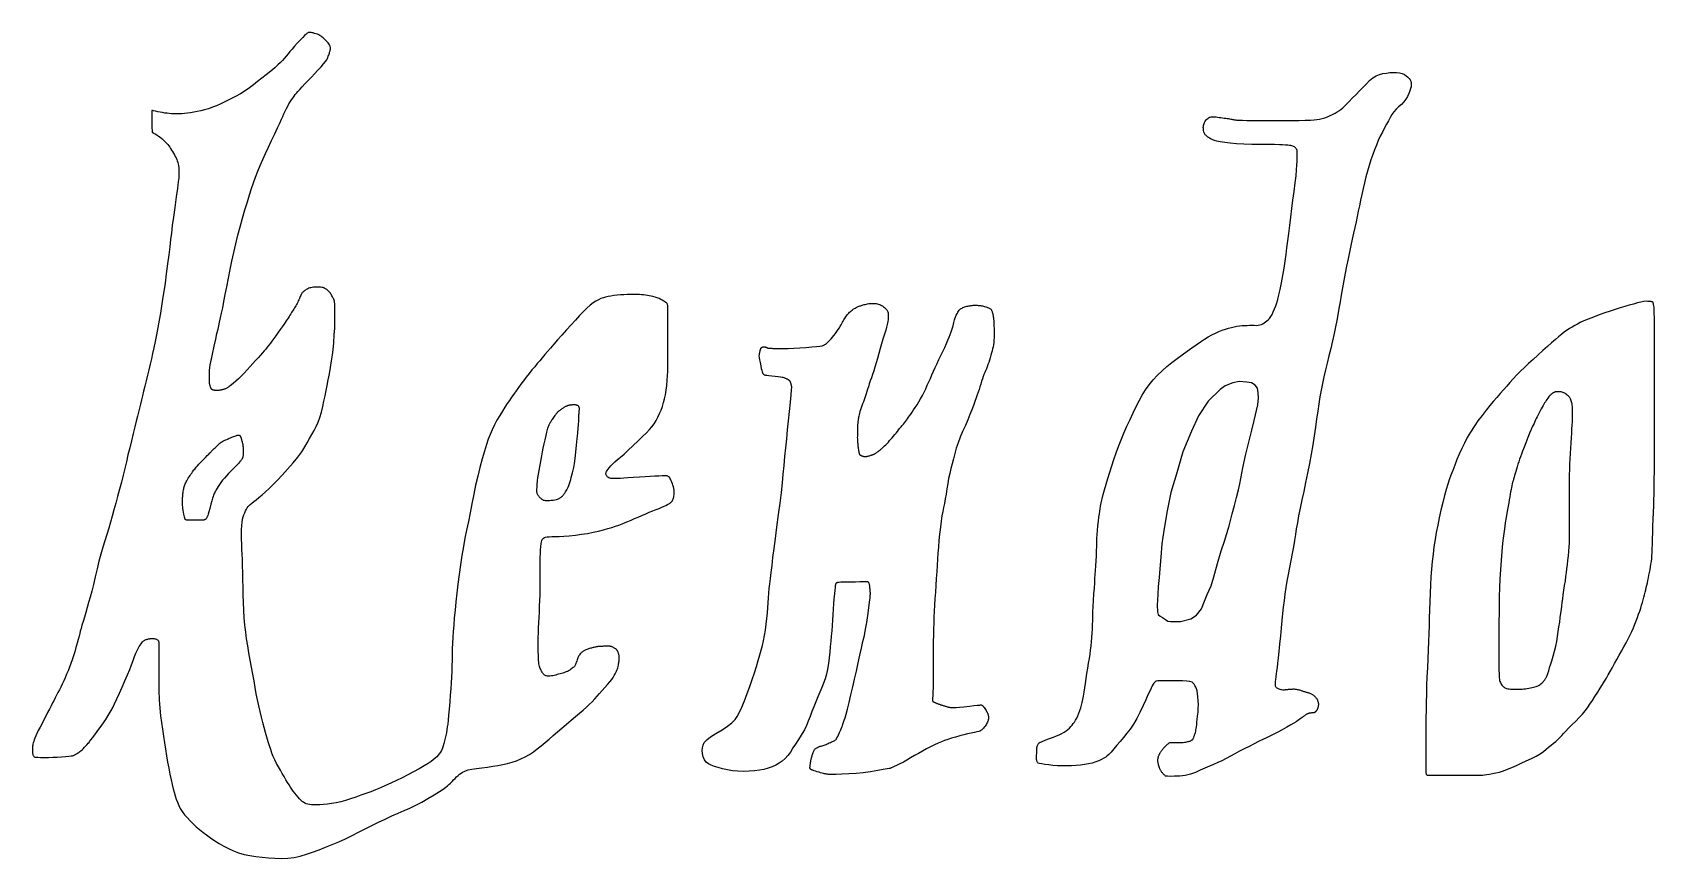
# Model space of a CAD drawing. Header units: millimetres. Extents: x 18.82 to 24.68, y 13.25 to 16.23.
import ezdxf

# ---------------------------------------------------------------- set-up
doc = ezdxf.new("R2010")
doc.units = ezdxf.units.MM
doc.layers.add('shape_1', color=5, linetype='Continuous')

msp = doc.modelspace()

# ---------------------------------------------------------------- linework, layer by layer
at = {"layer": 'shape_1'}
for points in [[(19.753, 16.1641), (19.7462, 16.1557), (19.7394, 16.1476), (19.7327, 16.1397), (19.7259, 16.1321), (19.719, 16.1248), (19.7098, 16.116), (19.6982, 16.1057), (19.6841, 16.0938), (19.6677, 16.0805), (19.6517, 16.0677), (19.6362, 16.0556), (19.6212, 16.0441), (19.6068, 16.0332), (19.5912, 16.0226), (19.5745, 16.0122), (19.5567, 16.0021), (19.5378, 15.9923), (19.52, 15.9835), (19.5033, 15.9757), (19.4877, 15.9688), (19.4732, 15.963), (19.459, 15.9579), (19.4452, 15.9537), (19.4318, 15.9502), (19.4187, 15.9476), (19.4062, 15.9453), (19.3943, 15.9434), (19.3831, 15.9419), (19.3726, 15.9408), (19.3624, 15.94), (19.3527, 15.9395), (19.3435, 15.9393), (19.3346, 15.9394), (19.326, 15.9398), (19.3176, 15.9404), (19.3094, 15.9413), (19.3014, 15.9424), (19.2933, 15.9437), (19.2849, 15.9451), (19.2764, 15.9468), (19.2678, 15.9487), (19.2612, 15.9501), (19.2568, 15.951), (19.2546, 15.9515), (19.2544, 15.9515), (19.2543, 15.9514), (19.2542, 15.9514), (19.2542, 15.9513), (19.2541, 15.9511), (19.2541, 15.9486), (19.2541, 15.9436), (19.2541, 15.9361), (19.2541, 15.9261), (19.2542, 15.9163), (19.2543, 15.9066), (19.2546, 15.897), (19.255, 15.8875), (19.2553, 15.8803), (19.2555, 15.8755), (19.2556, 15.873), (19.2556, 15.8729), (19.2557, 15.8727), (19.2558, 15.8726), (19.2558, 15.8725), (19.256, 15.8724), (19.2577, 15.8714), (19.2611, 15.8695), (19.2662, 15.8667), (19.2729, 15.863), (19.2792, 15.8589), (19.2852, 15.8547), (19.2907, 15.8501), (19.2959, 15.8453), (19.3006, 15.8407), (19.3049, 15.8364), (19.3087, 15.8322), (19.3121, 15.8282), (19.3156, 15.8239), (19.3191, 15.8192), (19.3226, 15.8141), (19.3262, 15.8087), (19.3296, 15.8031), (19.3329, 15.7975), (19.3361, 15.7918), (19.3391, 15.7859), (19.3419, 15.7803), (19.3443, 15.7747), (19.3463, 15.7693), (19.3481, 15.7641), (19.3496, 15.7584), (19.3508, 15.7522), (19.3517, 15.7457), (19.3524, 15.7387), (19.3527, 15.7315), (19.3527, 15.7242), (19.3524, 15.7166), (19.3517, 15.7087), (19.3499, 15.6933), (19.3468, 15.6702), (19.3426, 15.6395), (19.3372, 15.6011), (19.3325, 15.5666), (19.3285, 15.5359), (19.3252, 15.509), (19.3225, 15.486), (19.3194, 15.4597), (19.3157, 15.4302), (19.3115, 15.3974), (19.3067, 15.3614), (19.3022, 15.3282), (19.2978, 15.2978), (19.2937, 15.2702), (19.2897, 15.2454), (19.2854, 15.2202), (19.2809, 15.1945), (19.2761, 15.1684), (19.271, 15.1418), (19.2661, 15.1171), (19.2616, 15.0944), (19.2573, 15.0735), (19.2533, 15.0546), (19.2489, 15.0353), (19.2443, 15.0156), (19.2393, 14.9955), (19.234, 14.9749), (19.229, 14.9557), (19.2246, 14.9379), (19.2205, 14.9215), (19.2168, 14.9063), (19.2132, 14.8914), (19.2096, 14.8765), (19.2061, 14.8618), (19.2026, 14.8472), (19.1983, 14.8296), (19.1933, 14.8091), (19.1875, 14.7855), (19.181, 14.7589), (19.1747, 14.733), (19.1686, 14.7076), (19.1628, 14.6828), (19.1571, 14.6587), (19.1511, 14.6341), (19.1448, 14.6091), (19.1381, 14.5837), (19.1312, 14.5579), (19.1244, 14.5331), (19.1179, 14.5094), (19.1116, 14.4866), (19.1055, 14.4648), (19.0992, 14.4427), (19.0925, 14.4203), (19.0855, 14.3975), (19.0782, 14.3743), (19.071, 14.3497), (19.0639, 14.3236), (19.057, 14.296), (19.0501, 14.267), (19.0437, 14.2404), (19.0376, 14.2161), (19.0318, 14.1942), (19.0264, 14.1747), (19.0212, 14.1562), (19.0161, 14.1386), (19.0112, 14.122), (19.0065, 14.1064), (19.0025, 14.0927), (18.9992, 14.0809), (18.9965, 14.0711), (18.9946, 14.0632), (18.992, 14.0534), (18.9889, 14.0416), (18.9852, 14.0278), (18.9809, 14.0121), (18.9764, 13.9969), (18.9718, 13.9823), (18.9671, 13.9682), (18.9622, 13.9547), (18.9572, 13.9415), (18.9521, 13.9285), (18.947, 13.9158), (18.9418, 13.9033), (18.9366, 13.8914), (18.9313, 13.8802), (18.9261, 13.8695), (18.9208, 13.8595), (18.9157, 13.8498), (18.9109, 13.8403), (18.9061, 13.8312), (18.9016, 13.8223), (18.8966, 13.8126), (18.8911, 13.8018), (18.8851, 13.7901), (18.8786, 13.7774), (18.872, 13.7646), (18.8652, 13.7516), (18.8582, 13.7384), (18.851, 13.725), (18.8449, 13.713), (18.8398, 13.7024), (18.8357, 13.6931), (18.8326, 13.6852), (18.8301, 13.6784), (18.8281, 13.6725), (18.8265, 13.6677), (18.8255, 13.6639), (18.8247, 13.6601), (18.8242, 13.6561), (18.8238, 13.6521), (18.8237, 13.648), (18.8237, 13.6443), (18.8237, 13.641), (18.8237, 13.6381), (18.8238, 13.6355), (18.8239, 13.6331), (18.8242, 13.6307), (18.8245, 13.6285), (18.8249, 13.6263), (18.8255, 13.6243), (18.8263, 13.6224), (18.8274, 13.6206), (18.8288, 13.6189), (18.8304, 13.6176), (18.8323, 13.6167), (18.8346, 13.6161), (18.8371, 13.6159), (18.8431, 13.6158), (18.8525, 13.6157), (18.8654, 13.6157), (18.8817, 13.6157), (18.8977, 13.616), (18.9134, 13.6166), (18.9286, 13.6176), (18.9436, 13.6189), (18.9553, 13.62), (18.9637, 13.6209), (18.9688, 13.6217), (18.9707, 13.6222), (18.9724, 13.6229), (18.9741, 13.6235), (18.9756, 13.6242), (18.977, 13.625), (18.9788, 13.6259), (18.9808, 13.6272), (18.9832, 13.6286), (18.986, 13.6303), (18.9889, 13.6322), (18.992, 13.6344), (18.9953, 13.6368), (18.9987, 13.6395), (19.0026, 13.6429), (19.0069, 13.647), (19.0117, 13.6519), (19.017, 13.6575), (19.0214, 13.6623), (19.0251, 13.6664), (19.028, 13.6698), (19.0302, 13.6724), (19.0358, 13.6799), (19.045, 13.6923), (19.0577, 13.7096), (19.074, 13.7318), (19.0883, 13.7528), (19.1006, 13.7726), (19.111, 13.7913), (19.1195, 13.8088), (19.1284, 13.8276), (19.1377, 13.8478), (19.1475, 13.8693), (19.1577, 13.8922), (19.1668, 13.9133), (19.1748, 13.9326), (19.1816, 13.9501), (19.1873, 13.9659), (19.1926, 13.9797), (19.1973, 13.9914), (19.2016, 14.0012), (19.2055, 14.0089), (19.2091, 14.0156), (19.2125, 14.0213), (19.2156, 14.0259), (19.2185, 14.0295), (19.2211, 14.0325), (19.2234, 14.0349), (19.2254, 14.0368), (19.227, 14.038), (19.2288, 14.0391), (19.2308, 14.0401), (19.2328, 14.0409), (19.2351, 14.0416), (19.2375, 14.0422), (19.2401, 14.0428), (19.2429, 14.0435), (19.2459, 14.044), (19.2491, 14.0445), (19.2524, 14.0447), (19.2557, 14.0448), (19.2592, 14.0447), (19.2625, 14.0444), (19.2655, 14.0438), (19.2683, 14.0431), (19.2709, 14.0422), (19.273, 14.0412), (19.2748, 14.0403), (19.2761, 14.0393), (19.2769, 14.0384), (19.2777, 14.0373), (19.2784, 14.0361), (19.2791, 14.0348), (19.2796, 14.0333), (19.28, 14.0309), (19.2802, 14.0275), (19.2804, 14.023), (19.2804, 14.0176), (19.2804, 14.0096), (19.2804, 13.9991), (19.2804, 13.986), (19.2804, 13.9703), (19.2804, 13.9496), (19.2804, 13.9238), (19.2804, 13.8929), (19.2804, 13.8569), (19.2813, 13.8238), (19.283, 13.7935), (19.2857, 13.766), (19.2892, 13.7414), (19.2928, 13.7169), (19.2963, 13.6927), (19.2999, 13.6687), (19.3034, 13.6448), (19.3073, 13.6215), (19.3113, 13.5987), (19.3156, 13.5763), (19.3202, 13.5544), (19.3244, 13.5348), (19.3283, 13.5175), (19.3319, 13.5024), (19.3353, 13.4896), (19.3389, 13.4771), (19.3428, 13.4651), (19.347, 13.4535), (19.3516, 13.4423), (19.3574, 13.431), (19.3646, 13.4197), (19.373, 13.4083), (19.3828, 13.3969), (19.393, 13.3859), (19.4037, 13.3754), (19.4148, 13.3652), (19.4265, 13.3555), (19.439, 13.3456), (19.4525, 13.3355), (19.467, 13.3251), (19.4824, 13.3146), (19.4983, 13.3046), (19.5147, 13.2951), (19.5317, 13.2863), (19.5491, 13.278), (19.5677, 13.271), (19.5875, 13.2654), (19.6085, 13.261), (19.6306, 13.2579), (19.653, 13.2553), (19.6758, 13.2531), (19.699, 13.2514), (19.7225, 13.2502), (19.7457, 13.2511), (19.7684, 13.254), (19.7907, 13.259), (19.8126, 13.2662), (19.8351, 13.2739), (19.8582, 13.2822), (19.8818, 13.2911), (19.9059, 13.3006), (19.9299, 13.3108), (19.9538, 13.3216), (19.9774, 13.3332), (20.0009, 13.3454), (20.0246, 13.3575), (20.0486, 13.3695), (20.0728, 13.3813), (20.0972, 13.393), (20.1207, 13.404), (20.1433, 13.4142), (20.165, 13.4238), (20.1858, 13.4326), (20.2072, 13.4427), (20.229, 13.454), (20.2513, 13.4666), (20.274, 13.4804), (20.2925, 13.4919), (20.3065, 13.501), (20.3162, 13.5078), (20.3216, 13.5123), (20.327, 13.5172), (20.3326, 13.5225), (20.3382, 13.5282), (20.3439, 13.5343), (20.3495, 13.5399), (20.355, 13.5452), (20.3604, 13.55), (20.3657, 13.5544), (20.371, 13.5583), (20.3765, 13.5618), (20.382, 13.5649), (20.3875, 13.5675), (20.3968, 13.5701), (20.4096, 13.5727), (20.4262, 13.5753), (20.4464, 13.5778), (20.466, 13.5805), (20.485, 13.5834), (20.5035, 13.5864), (20.5213, 13.5896), (20.5386, 13.5935), (20.5554, 13.5982), (20.5716, 13.6036), (20.5872, 13.6098), (20.6025, 13.6171), (20.6174, 13.6256), (20.6319, 13.6353), (20.6461, 13.6462), (20.6603, 13.6575), (20.6746, 13.6693), (20.6889, 13.6816), (20.7033, 13.6944), (20.7185, 13.7076), (20.7344, 13.7212), (20.751, 13.7352), (20.7684, 13.7495), (20.7844, 13.7628), (20.7988, 13.7751), (20.8117, 13.7863), (20.8232, 13.7965), (20.8339, 13.8066), (20.8439, 13.8166), (20.8532, 13.8265), (20.8618, 13.8364), (20.8707, 13.8465), (20.88, 13.8569), (20.8896, 13.8674), (20.8996, 13.8782), (20.908, 13.8879), (20.9149, 13.8967), (20.9203, 13.9044), (20.9241, 13.9112), (20.9273, 13.9172), (20.93, 13.9225), (20.9322, 13.927), (20.9338, 13.9308), (20.9353, 13.9349), (20.9366, 13.9393), (20.9377, 13.9439), (20.9387, 13.9488), (20.9395, 13.953), (20.9401, 13.9565), (20.9406, 13.9592), (20.9409, 13.9613), (20.9412, 13.9635), (20.9414, 13.966), (20.9417, 13.9686), (20.9419, 13.9713), (20.942, 13.974), (20.942, 13.9765), (20.9418, 13.9788), (20.9415, 13.981), (20.9412, 13.9833), (20.9407, 13.9855), (20.9402, 13.9879), (20.9396, 13.9903), (20.939, 13.9924), (20.9383, 13.9944), (20.9376, 13.9961), (20.9368, 13.9976), (20.9361, 13.9991), (20.9353, 14.0004), (20.9345, 14.0017), (20.9336, 14.003), (20.9327, 14.0041), (20.9317, 14.0052), (20.9306, 14.0062), (20.9294, 14.0072), (20.928, 14.0081), (20.9264, 14.0092), (20.9246, 14.0103), (20.9226, 14.0114), (20.9206, 14.0125), (20.9187, 14.0134), (20.9169, 14.0142), (20.9151, 14.015), (20.9134, 14.0156), (20.9119, 14.0161), (20.9105, 14.0165), (20.9092, 14.0169), (20.9079, 14.0171), (20.9066, 14.0172), (20.9053, 14.0173), (20.9039, 14.0173), (20.9023, 14.0172), (20.9005, 14.0172), (20.8984, 14.0171), (20.896, 14.017), (20.8931, 14.0169), (20.8896, 14.0168), (20.8856, 14.0166), (20.881, 14.0164), (20.8771, 14.0162), (20.8737, 14.016), (20.8709, 14.0159), (20.8687, 14.0158), (20.8666, 14.0156), (20.8645, 14.0154), (20.8624, 14.0152), (20.8605, 14.0149), (20.8583, 14.0145), (20.8559, 14.014), (20.8532, 14.0135), (20.8504, 14.0128), (20.8475, 14.0121), (20.8444, 14.0113), (20.8413, 14.0105), (20.8381, 14.0096), (20.8348, 14.0085), (20.8315, 14.0074), (20.8281, 14.0062), (20.8247, 14.0048), (20.8216, 14.0036), (20.8189, 14.0024), (20.8166, 14.0014), (20.8146, 14.0004), (20.8127, 13.9994), (20.8108, 13.9982), (20.8091, 13.9968), (20.8074, 13.9954), (20.8055, 13.9936), (20.8035, 13.9915), (20.8013, 13.9891), (20.7989, 13.9864), (20.7968, 13.9837), (20.795, 13.9809), (20.7934, 13.978), (20.7922, 13.9751), (20.7909, 13.9717), (20.7896, 13.9679), (20.7883, 13.9636), (20.7869, 13.9589), (20.7857, 13.9548), (20.7844, 13.9514), (20.7831, 13.9486), (20.7819, 13.9464), (20.7802, 13.9442), (20.778, 13.9419), (20.7754, 13.9396), (20.7724, 13.9372), (20.7694, 13.935), (20.7665, 13.9329), (20.7638, 13.931), (20.7611, 13.9292), (20.7581, 13.9275), (20.7546, 13.9258), (20.7509, 13.9242), (20.7467, 13.9227), (20.7424, 13.9212), (20.7379, 13.9198), (20.7331, 13.9184), (20.7282, 13.9171), (20.7231, 13.9158), (20.7179, 13.9144), (20.7126, 13.913), (20.7072, 13.9116), (20.7019, 13.9105), (20.6968, 13.9097), (20.6919, 13.9093), (20.6872, 13.9092), (20.6831, 13.9093), (20.6797, 13.9096), (20.677, 13.9101), (20.6749, 13.9108), (20.6729, 13.912), (20.6708, 13.9136), (20.6689, 13.9157), (20.6669, 13.9183), (20.665, 13.921), (20.6633, 13.9237), (20.6616, 13.9265), (20.6601, 13.9293), (20.6585, 13.9325), (20.657, 13.936), (20.6555, 13.9398), (20.6541, 13.9439), (20.6529, 13.9485), (20.652, 13.9536), (20.6513, 13.9591), (20.6508, 13.9651), (20.6504, 13.9736), (20.65, 13.9847), (20.6496, 13.9983), (20.6493, 14.0144), (20.6492, 14.031), (20.6494, 14.0479), (20.6499, 14.0652), (20.6507, 14.0829), (20.6515, 14.1014), (20.6525, 14.1206), (20.6535, 14.1405), (20.6546, 14.1612), (20.6554, 14.1819), (20.656, 14.2027), (20.6563, 14.2234), (20.6563, 14.2442), (20.6563, 14.2643), (20.6563, 14.2838), (20.6563, 14.3025), (20.6563, 14.3206), (20.6566, 14.337), (20.6571, 14.3518), (20.658, 14.365), (20.6592, 14.3766), (20.6603, 14.3861), (20.6614, 14.3935), (20.6625, 14.399), (20.6636, 14.4023), (20.6655, 14.4052), (20.6681, 14.4075), (20.6715, 14.4094), (20.6756, 14.4107), (20.6816, 14.4116), (20.6894, 14.4123), (20.6991, 14.4126), (20.7106, 14.4126), (20.7248, 14.4132), (20.7419, 14.4143), (20.7617, 14.416), (20.7842, 14.4183), (20.806, 14.4211), (20.8271, 14.4244), (20.8474, 14.4283), (20.8669, 14.4327), (20.8847, 14.4371), (20.9009, 14.4415), (20.9153, 14.4458), (20.9281, 14.4502), (20.9403, 14.4546), (20.9519, 14.459), (20.9629, 14.4634), (20.9733, 14.4678), (20.9847, 14.4726), (20.9969, 14.4778), (21.01, 14.4834), (21.024, 14.4894), (21.0375, 14.4951), (21.0505, 14.5005), (21.063, 14.5057), (21.075, 14.5105), (21.0858, 14.5148), (21.0953, 14.5188), (21.1035, 14.5224), (21.1104, 14.5256), (21.1161, 14.5283), (21.1205, 14.5307), (21.1237, 14.5325), (21.1256, 14.534), (21.1274, 14.5354), (21.129, 14.5369), (21.1305, 14.5383), (21.1318, 14.5397), (21.1329, 14.5411), (21.1339, 14.5426), (21.1347, 14.5441), (21.1354, 14.5456), (21.1361, 14.5475), (21.1368, 14.5497), (21.1377, 14.5522), (21.1386, 14.5551), (21.1393, 14.5588), (21.1398, 14.5633), (21.1401, 14.5685), (21.1402, 14.5746), (21.1398, 14.5806), (21.139, 14.5865), (21.1377, 14.5923), (21.1359, 14.598), (21.134, 14.6036), (21.1319, 14.6091), (21.1297, 14.6144), (21.1273, 14.6197), (21.125, 14.6239), (21.1228, 14.627), (21.1207, 14.6291), (21.1187, 14.6302), (21.1167, 14.631), (21.1146, 14.6317), (21.1124, 14.6321), (21.1103, 14.6324), (21.105, 14.6323), (21.0966, 14.632), (21.0851, 14.6314), (21.0705, 14.6305), (21.054, 14.6295), (21.0355, 14.6284), (21.0149, 14.6272), (20.9924, 14.6258), (20.9735, 14.6247), (20.9581, 14.6238), (20.9463, 14.6232), (20.938, 14.6227), (20.9305, 14.6225), (20.9236, 14.6225), (20.9175, 14.6227), (20.9121, 14.6232), (20.9076, 14.6241), (20.9038, 14.6254), (20.9009, 14.6272), (20.8988, 14.6294), (20.8971, 14.6315), (20.8957, 14.6337), (20.8947, 14.6359), (20.894, 14.638), (20.8938, 14.6403), (20.8941, 14.6426), (20.8948, 14.6451), (20.896, 14.6477), (20.8982, 14.6513), (20.9015, 14.6558), (20.9058, 14.6613), (20.9112, 14.6678), (20.9179, 14.6749), (20.9261, 14.6826), (20.9356, 14.6909), (20.9464, 14.6998), (20.9593, 14.7109), (20.9741, 14.7244), (20.991, 14.7401), (21.0098, 14.7581), (21.026, 14.7741), (21.0398, 14.788), (21.051, 14.7999), (21.0596, 14.8097), (21.0676, 14.8204), (21.0749, 14.8318), (21.0816, 14.8439), (21.0876, 14.8568), (21.0929, 14.8699), (21.0977, 14.8832), (21.1019, 14.8967), (21.1054, 14.9103), (21.1085, 14.9252), (21.111, 14.9413), (21.1131, 14.9587), (21.1147, 14.9773), (21.1159, 14.994), (21.1168, 15.0088), (21.1172, 15.0217), (21.1172, 15.0326), (21.1172, 15.0466), (21.1172, 15.0636), (21.1172, 15.0836), (21.1172, 15.1067), (21.1172, 15.1276), (21.1172, 15.1464), (21.1172, 15.163), (21.1172, 15.1775), (21.1172, 15.1912), (21.1172, 15.2041), (21.1172, 15.2162), (21.1173, 15.2275), (21.1172, 15.2365), (21.117, 15.2433), (21.1167, 15.2479), (21.1162, 15.2502), (21.1155, 15.2522), (21.1146, 15.2541), (21.1134, 15.2556), (21.1119, 15.2569), (21.1096, 15.2587), (21.1064, 15.2609), (21.1023, 15.2634), (21.0973, 15.2665), (21.0917, 15.2693), (21.0855, 15.2721), (21.0786, 15.2748), (21.071, 15.2774), (21.0637, 15.2795), (21.0567, 15.2813), (21.0499, 15.2828), (21.0434, 15.2838), (21.0365, 15.2848), (21.0295, 15.2856), (21.0221, 15.2863), (21.0145, 15.2868), (21.0055, 15.2872), (20.9952, 15.2872), (20.9837, 15.2871), (20.9707, 15.2867), (20.9582, 15.2861), (20.946, 15.2853), (20.9341, 15.2842), (20.9225, 15.2829), (20.9118, 15.2814), (20.9019, 15.2796), (20.8928, 15.2775), (20.8845, 15.2753), (20.8759, 15.272), (20.8669, 15.2678), (20.8575, 15.2627), (20.8478, 15.2566), (20.837, 15.2484), (20.8253, 15.238), (20.8125, 15.2254), (20.7987, 15.2107), (20.784, 15.1948), (20.7685, 15.1779), (20.7521, 15.1598), (20.7349, 15.1406), (20.7195, 15.1232), (20.7058, 15.1076), (20.6938, 15.0937), (20.6835, 15.0817), (20.6736, 15.07), (20.6641, 15.0587), (20.6548, 15.0479), (20.646, 15.0374), (20.6366, 15.0263), (20.6268, 15.0144), (20.6166, 15.0019), (20.6059, 14.9887), (20.5959, 14.9758), (20.5865, 14.9633), (20.5777, 14.9511), (20.5696, 14.9393), (20.5615, 14.9276), (20.5534, 14.916), (20.5454, 14.9044), (20.5374, 14.893), (20.5289, 14.8801), (20.5199, 14.8658), (20.5104, 14.8501), (20.5003, 14.833), (20.4912, 14.8159), (20.483, 14.7989), (20.4756, 14.782), (20.4692, 14.7651), (20.4623, 14.7448), (20.455, 14.7209), (20.4472, 14.6935), (20.4389, 14.6627), (20.431, 14.6311), (20.4236, 14.5987), (20.4166, 14.5655), (20.4101, 14.5316), (20.4036, 14.4988), (20.3973, 14.4671), (20.391, 14.4366), (20.3849, 14.4073), (20.3791, 14.3765), (20.3736, 14.3442), (20.3685, 14.3105), (20.3638, 14.2754), (20.3595, 14.2414), (20.3556, 14.2087), (20.3522, 14.1772), (20.3492, 14.1469), (20.3466, 14.1189), (20.3443, 14.0931), (20.3425, 14.0697), (20.341, 14.0485), (20.3399, 14.0276), (20.339, 14.007), (20.3385, 13.9868), (20.3383, 13.9668), (20.3378, 13.9466), (20.3371, 13.9263), (20.3361, 13.9058), (20.3348, 13.8851), (20.3334, 13.8632), (20.3317, 13.8401), (20.3298, 13.8157), (20.3278, 13.7901), (20.3258, 13.7683), (20.3241, 13.7502), (20.3226, 13.7359), (20.3212, 13.7254), (20.3197, 13.715), (20.3179, 13.7048), (20.316, 13.6947), (20.314, 13.6849), (20.3117, 13.6753), (20.3091, 13.6661), (20.3063, 13.6572), (20.3033, 13.6485), (20.2999, 13.6408), (20.2963, 13.634), (20.2924, 13.6281), (20.2882, 13.6231), (20.2831, 13.6179), (20.2772, 13.6124), (20.2704, 13.6067), (20.2628, 13.6008), (20.2519, 13.5934), (20.2377, 13.5847), (20.2202, 13.5746), (20.1993, 13.5632), (20.1787, 13.5522), (20.1582, 13.5417), (20.1378, 13.5317), (20.1177, 13.5222), (20.0983, 13.5135), (20.0797, 13.5054), (20.0618, 13.4982), (20.0447, 13.4917), (20.0272, 13.4851), (20.0093, 13.4786), (19.991, 13.472), (19.9723, 13.4654), (19.9542, 13.4598), (19.9367, 13.4552), (19.9198, 13.4516), (19.9035, 13.449), (19.8884, 13.4469), (19.8744, 13.4454), (19.8616, 13.4444), (19.85, 13.444), (19.8397, 13.4441), (19.8309, 13.4445), (19.8234, 13.4454), (19.8172, 13.4467), (19.8116, 13.4484), (19.8064, 13.4507), (19.8018, 13.4535), (19.7977, 13.4567), (19.7931, 13.4609), (19.788, 13.466), (19.7825, 13.4721), (19.7765, 13.4792), (19.7707, 13.4862), (19.7652, 13.4934), (19.76, 13.5005), (19.7551, 13.5077), (19.7498, 13.5159), (19.7442, 13.525), (19.7382, 13.5351), (19.7319, 13.5461), (19.7255, 13.5576), (19.7188, 13.5693), (19.712, 13.5814), (19.7049, 13.5939), (19.6986, 13.6064), (19.693, 13.6189), (19.688, 13.6314), (19.6838, 13.6439), (19.6793, 13.6575), (19.6748, 13.6723), (19.67, 13.6882), (19.6652, 13.7052), (19.6602, 13.7231), (19.6553, 13.7417), (19.6503, 13.761), (19.6452, 13.7811), (19.6404, 13.8019), (19.6359, 13.8233), (19.6317, 13.8453), (19.6277, 13.8679), (19.6235, 13.8914), (19.619, 13.9158), (19.6143, 13.941), (19.6094, 13.967), (19.6049, 13.9927), (19.6007, 14.0181), (19.5969, 14.0431), (19.5935, 14.0678), (19.5907, 14.0934), (19.5884, 14.1198), (19.5868, 14.1471), (19.5857, 14.1752), (19.5848, 14.2028), (19.5841, 14.2301), (19.5835, 14.2568), (19.583, 14.2832), (19.5825, 14.3075), (19.5818, 14.3297), (19.5809, 14.3499), (19.5799, 14.368), (19.5792, 14.3859), (19.5787, 14.4034), (19.5784, 14.4207), (19.5784, 14.4377), (19.579, 14.4525), (19.5803, 14.4652), (19.5821, 14.4757), (19.5846, 14.484), (19.5873, 14.4918), (19.59, 14.499), (19.593, 14.5056), (19.596, 14.5116), (19.5993, 14.517), (19.6027, 14.5217), (19.6064, 14.5257), (19.6102, 14.529), (19.6156, 14.5335), (19.6226, 14.5392), (19.6312, 14.546), (19.6413, 14.5539), (19.6525, 14.5633), (19.6647, 14.5742), (19.678, 14.5866), (19.6924, 14.6004), (19.7082, 14.6166), (19.7255, 14.6351), (19.7442, 14.6559), (19.7643, 14.6791), (19.7815, 14.7002), (19.7958, 14.7194), (19.8072, 14.7367), (19.8156, 14.752), (19.824, 14.767), (19.8321, 14.7818), (19.8401, 14.7963), (19.848, 14.8105), (19.8551, 14.8262), (19.8614, 14.8434), (19.8669, 14.862), (19.8716, 14.882), (19.876, 14.9016), (19.8803, 14.9209), (19.8842, 14.9398), (19.8879, 14.9584), (19.8917, 14.9785), (19.8956, 15.0001), (19.8996, 15.0232), (19.9037, 15.0479), (19.9069, 15.0691), (19.9093, 15.0867), (19.9108, 15.1007), (19.9114, 15.1113), (19.912, 15.1217), (19.9127, 15.1322), (19.9134, 15.1427), (19.9142, 15.1531), (19.9148, 15.164), (19.9153, 15.1754), (19.9156, 15.1874), (19.9157, 15.1998), (19.9157, 15.2118), (19.9156, 15.2232), (19.9154, 15.2342), (19.9151, 15.2447), (19.9148, 15.2529), (19.9145, 15.2588), (19.9141, 15.2624), (19.9138, 15.2638), (19.9134, 15.2651), (19.913, 15.2663), (19.9125, 15.2675), (19.912, 15.2686), (19.9112, 15.2703), (19.91, 15.2726), (19.9085, 15.2755), (19.9067, 15.279), (19.9048, 15.2823), (19.9029, 15.2855), (19.901, 15.2886), (19.899, 15.2914), (19.897, 15.2941), (19.8949, 15.2966), (19.8928, 15.2989), (19.8905, 15.301), (19.8883, 15.3029), (19.886, 15.3047), (19.8838, 15.3063), (19.8815, 15.3077), (19.8796, 15.3089), (19.878, 15.3098), (19.8769, 15.3105), (19.8761, 15.3109), (19.8752, 15.3113), (19.8744, 15.3116), (19.8735, 15.3119), (19.8726, 15.3121), (19.8707, 15.3124), (19.8678, 15.3128), (19.8638, 15.3132), (19.8587, 15.3137), (19.8536, 15.314), (19.8484, 15.314), (19.8431, 15.3137), (19.8377, 15.3132), (19.8329, 15.3125), (19.8285, 15.3116), (19.8247, 15.3105), (19.8214, 15.3093), (19.8182, 15.3079), (19.8151, 15.3064), (19.8121, 15.3047), (19.8092, 15.3029), (19.8066, 15.3012), (19.8044, 15.2996), (19.8025, 15.2981), (19.801, 15.2968), (19.7995, 15.2952), (19.798, 15.2935), (19.7966, 15.2915), (19.7952, 15.2894), (19.7938, 15.2869), (19.7923, 15.2839), (19.7907, 15.2804), (19.7891, 15.2765), (19.7873, 15.2724), (19.7853, 15.2682), (19.7833, 15.2638), (19.7811, 15.2592), (19.7788, 15.2548), (19.7765, 15.2505), (19.7741, 15.2464), (19.7717, 15.2424), (19.7693, 15.2383), (19.7668, 15.2342), (19.7643, 15.2301), (19.7617, 15.226), (19.759, 15.2217), (19.7561, 15.2171), (19.7531, 15.2123), (19.7498, 15.2073), (19.7465, 15.2021), (19.7431, 15.1969), (19.7396, 15.1916), (19.7361, 15.1861), (19.7313, 15.1791), (19.7253, 15.1704), (19.7181, 15.1602), (19.7096, 15.1484), (19.7018, 15.1376), (19.6947, 15.1278), (19.6883, 15.1191), (19.6825, 15.1113), (19.6768, 15.1039), (19.6712, 15.0968), (19.6656, 15.09), (19.6602, 15.0836), (19.6538, 15.0762), (19.6464, 15.0679), (19.6381, 15.0587), (19.6289, 15.0486), (19.6193, 15.0379), (19.6092, 15.0268), (19.5987, 15.0152), (19.5878, 15.003), (19.5774, 14.9922), (19.5676, 14.9825), (19.5583, 14.9741), (19.5496, 14.9669), (19.5427, 14.9612), (19.5374, 14.957), (19.534, 14.9544), (19.5322, 14.9532), (19.5305, 14.952), (19.5286, 14.9508), (19.5268, 14.9496), (19.5249, 14.9484), (19.5228, 14.9474), (19.5207, 14.9464), (19.5185, 14.9456), (19.5161, 14.9449), (19.5138, 14.9442), (19.5114, 14.9435), (19.509, 14.9429), (19.5067, 14.9423), (19.5044, 14.9418), (19.5021, 14.9414), (19.4998, 14.9411), (19.4976, 14.9409), (19.4954, 14.9407), (19.4932, 14.9405), (19.491, 14.9404), (19.4888, 14.9404), (19.4866, 14.9404), (19.4845, 14.9405), (19.4824, 14.9408), (19.4804, 14.9411), (19.4788, 14.9414), (19.4774, 14.9416), (19.4764, 14.9418), (19.4757, 14.942), (19.4751, 14.9422), (19.4744, 14.9425), (19.4737, 14.9428), (19.473, 14.9432), (19.4724, 14.9437), (19.4718, 14.9441), (19.4713, 14.9446), (19.4708, 14.9451), (19.4703, 14.9457), (19.4698, 14.9465), (19.4692, 14.9473), (19.4687, 14.9483), (19.4681, 14.9494), (19.4675, 14.9508), (19.4669, 14.9524), (19.4662, 14.9542), (19.4657, 14.9558), (19.4652, 14.9572), (19.4648, 14.9583), (19.4645, 14.9593), (19.4642, 14.9603), (19.464, 14.9611), (19.4638, 14.962), (19.4637, 14.9628), (19.4635, 14.9637), (19.4634, 14.9648), (19.4632, 14.9661), (19.4631, 14.9676), (19.463, 14.9691), (19.4629, 14.9707), (19.4629, 14.9724), (19.4628, 14.9742), (19.4628, 14.9761), (19.4628, 14.9781), (19.4628, 14.9802), (19.4628, 14.9824), (19.4628, 14.9844), (19.4628, 14.9862), (19.4627, 14.9879), (19.4627, 14.9894), (19.4626, 14.991), (19.4626, 14.9927), (19.4626, 14.9944), (19.4626, 14.9962), (19.4626, 14.9981), (19.4626, 15.0002), (19.4626, 15.0024), (19.4625, 15.0048), (19.4625, 15.007), (19.4626, 15.0091), (19.4627, 15.0109), (19.4628, 15.0126), (19.463, 15.0146), (19.4633, 15.017), (19.4635, 15.0197), (19.4638, 15.0229), (19.4656, 15.0326), (19.4689, 15.0488), (19.4736, 15.0716), (19.4799, 15.1009), (19.4852, 15.1257), (19.4898, 15.1461), (19.4935, 15.1619), (19.4964, 15.1733), (19.4995, 15.1867), (19.5029, 15.2022), (19.5066, 15.2198), (19.5105, 15.2394), (19.5149, 15.2619), (19.5198, 15.2871), (19.5252, 15.3151), (19.5311, 15.346), (19.5373, 15.3769), (19.5438, 15.4078), (19.5506, 15.4389), (19.5577, 15.47), (19.5653, 15.501), (19.5733, 15.5319), (19.5818, 15.5626), (19.5909, 15.5931), (19.5994, 15.6212), (19.6073, 15.6468), (19.6147, 15.6698), (19.6216, 15.6904), (19.6291, 15.7111), (19.6371, 15.7321), (19.6458, 15.7532), (19.6549, 15.7746), (19.6648, 15.7967), (19.6753, 15.8196), (19.6866, 15.8432), (19.6985, 15.8676), (19.7085, 15.8885), (19.7166, 15.9058), (19.7228, 15.9197), (19.7271, 15.93), (19.7315, 15.94), (19.7359, 15.9495), (19.7404, 15.9587), (19.745, 15.9674), (19.7495, 15.9756), (19.7541, 15.9831), (19.7587, 15.9901), (19.7632, 15.9964), (19.7679, 16.0026), (19.7726, 16.0087), (19.7774, 16.0146), (19.7822, 16.0204), (19.7887, 16.0278), (19.797, 16.0369), (19.807, 16.0475), (19.8187, 16.0597), (19.8305, 16.072), (19.8422, 16.0844), (19.8539, 16.0968), (19.8656, 16.1093), (19.8749, 16.1197), (19.8818, 16.1282), (19.8863, 16.1347), (19.8883, 16.1391), (19.8901, 16.1434), (19.8917, 16.1475), (19.8931, 16.1514), (19.8943, 16.1551), (19.8954, 16.1586), (19.8964, 16.1618), (19.8973, 16.1647), (19.898, 16.1673), (19.8986, 16.1699), (19.899, 16.1723), (19.8993, 16.1747), (19.8993, 16.1769), (19.8992, 16.1791), (19.8987, 16.1813), (19.8981, 16.1836), (19.8971, 16.1858), (19.8956, 16.1885), (19.8935, 16.1916), (19.8908, 16.1952), (19.8876, 16.1993), (19.8843, 16.2031), (19.8808, 16.2068), (19.8772, 16.2103), (19.8735, 16.2136), (19.8697, 16.2166), (19.8656, 16.2195), (19.8613, 16.2221), (19.8569, 16.2244), (19.8523, 16.2265), (19.8474, 16.2284), (19.8424, 16.23), (19.8372, 16.2313), (19.8329, 16.2323), (19.8293, 16.2329), (19.8266, 16.2333), (19.8247, 16.2333), (19.8231, 16.2333), (19.8218, 16.2333), (19.8208, 16.2332), (19.8201, 16.2331), (19.8194, 16.2329), (19.8187, 16.2326), (19.818, 16.2323), (19.8173, 16.2319), (19.8162, 16.2311), (19.8147, 16.2299), (19.8129, 16.2283), (19.8106, 16.2263), (19.8062, 16.2219), (19.7995, 16.2151), (19.7907, 16.2058), (19.7796, 16.1942), (19.7697, 16.1833), (19.7608, 16.1733)], [(22.4616, 13.6702), (22.4656, 13.6722), (22.4714, 13.6747), (22.4789, 13.6777), (22.4882, 13.6811), (22.4992, 13.6849), (22.5099, 13.689), (22.5202, 13.6932), (22.5301, 13.6976), (22.5397, 13.7022), (22.5482, 13.7069), (22.5555, 13.7117), (22.5617, 13.7166), (22.5669, 13.7216), (22.5718, 13.7267), (22.5764, 13.7321), (22.5808, 13.7376), (22.585, 13.7432), (22.5892, 13.7498), (22.5933, 13.7573), (22.5974, 13.7658), (22.6014, 13.7752), (22.605, 13.7846), (22.6081, 13.7941), (22.6108, 13.8037), (22.613, 13.8133), (22.6152, 13.8244), (22.6175, 13.8369), (22.6198, 13.8508), (22.6221, 13.8662), (22.6246, 13.8826), (22.6274, 13.9), (22.6303, 13.9184), (22.6335, 13.9378), (22.6364, 13.956), (22.639, 13.9729), (22.6414, 13.9887), (22.6435, 14.0031), (22.6454, 14.0179), (22.647, 14.0328), (22.6483, 14.0481), (22.6494, 14.0636), (22.6502, 14.0789), (22.6508, 14.0941), (22.6512, 14.1091), (22.6514, 14.124), (22.6519, 14.1412), (22.6528, 14.1605), (22.654, 14.1821), (22.6555, 14.206), (22.6569, 14.2272), (22.6581, 14.2459), (22.6592, 14.2621), (22.6602, 14.2757), (22.6612, 14.2907), (22.6622, 14.307), (22.6631, 14.3248), (22.6641, 14.3439), (22.6648, 14.3616), (22.6654, 14.3778), (22.6659, 14.3926), (22.6661, 14.4059), (22.6668, 14.4201), (22.668, 14.4352), (22.6696, 14.4511), (22.6716, 14.468), (22.6734, 14.4826), (22.675, 14.4949), (22.6764, 14.5051), (22.6776, 14.513), (22.6794, 14.5229), (22.682, 14.5348), (22.6851, 14.5487), (22.6889, 14.5646), (22.6936, 14.5822), (22.699, 14.6016), (22.7053, 14.6226), (22.7124, 14.6454), (22.7198, 14.6684), (22.7277, 14.6916), (22.736, 14.715), (22.7447, 14.7387), (22.754, 14.7626), (22.7639, 14.7868), (22.7745, 14.8112), (22.7857, 14.8359), (22.7968, 14.8595), (22.8077, 14.882), (22.8186, 14.9033), (22.8293, 14.9235), (22.8413, 14.9428), (22.8546, 14.9612), (22.8691, 14.9787), (22.8849, 14.9953), (22.9015, 15.0114), (22.9189, 15.0268), (22.9371, 15.0417), (22.9562, 15.056), (22.9745, 15.0695), (22.9919, 15.0823), (23.0086, 15.0944), (23.0245, 15.1057), (23.0397, 15.116), (23.0542, 15.1254), (23.068, 15.1338), (23.0812, 15.1413), (23.094, 15.1479), (23.1063, 15.1536), (23.1183, 15.1584), (23.1298, 15.1623), (23.1409, 15.1656), (23.1516, 15.1684), (23.1619, 15.1706), (23.1717, 15.1723), (23.1814, 15.1736), (23.1907, 15.1745), (23.1999, 15.1752), (23.2088, 15.1755), (23.2174, 15.1757), (23.2257, 15.1757), (23.2337, 15.1757), (23.2413, 15.1755), (23.2484, 15.176), (23.2547, 15.1772), (23.2604, 15.179), (23.2654, 15.1816), (23.2703, 15.1845), (23.2751, 15.1878), (23.2798, 15.1914), (23.2844, 15.1954), (23.289, 15.2008), (23.2936, 15.2074), (23.2983, 15.2154), (23.303, 15.2247), (23.3074, 15.2347), (23.3116, 15.2455), (23.3155, 15.257), (23.3191, 15.2692), (23.3231, 15.2853), (23.3275, 15.305), (23.3322, 15.3286), (23.3373, 15.356), (23.3418, 15.3823), (23.3458, 15.4076), (23.3492, 15.4319), (23.352, 15.4552), (23.3551, 15.4803), (23.3585, 15.5073), (23.3621, 15.5361), (23.366, 15.5667), (23.3699, 15.5974), (23.3738, 15.6281), (23.3778, 15.6589), (23.3818, 15.6897), (23.3849, 15.7159), (23.387, 15.7375), (23.3883, 15.7545), (23.3887, 15.7669), (23.389, 15.7775), (23.3892, 15.7864), (23.3894, 15.7935), (23.3895, 15.7988), (23.3892, 15.8035), (23.3885, 15.8075), (23.3873, 15.8109), (23.3857, 15.8135), (23.3838, 15.8159), (23.3816, 15.8181), (23.3791, 15.8199), (23.3763, 15.8214), (23.3732, 15.8227), (23.3696, 15.8238), (23.3656, 15.8246), (23.3613, 15.8252), (23.355, 15.8259), (23.3468, 15.8266), (23.3367, 15.8273), (23.3247, 15.828), (23.3076, 15.8286), (23.2854, 15.829), (23.2582, 15.8292), (23.2258, 15.8292), (23.1966, 15.8299), (23.1705, 15.8312), (23.1474, 15.8333), (23.1274, 15.836), (23.1113, 15.8385), (23.0992, 15.8408), (23.091, 15.8428), (23.0867, 15.8447), (23.0827, 15.8466), (23.0789, 15.8484), (23.0754, 15.8503), (23.0722, 15.8521), (23.0693, 15.8539), (23.0667, 15.8557), (23.0644, 15.8574), (23.0624, 15.859), (23.0605, 15.8606), (23.0588, 15.8623), (23.0572, 15.8641), (23.0558, 15.8658), (23.0546, 15.8682), (23.0534, 15.8712), (23.0523, 15.8747), (23.0514, 15.8789), (23.0507, 15.8829), (23.0504, 15.8867), (23.0503, 15.8903), (23.0505, 15.8937), (23.0511, 15.8971), (23.0519, 15.9006), (23.053, 15.9041), (23.0544, 15.9077), (23.0561, 15.9111), (23.0582, 15.9144), (23.0606, 15.9176), (23.0634, 15.9206), (23.0663, 15.9231), (23.0692, 15.9252), (23.0721, 15.9268), (23.0752, 15.9279), (23.0782, 15.9286), (23.0813, 15.929), (23.0844, 15.9291), (23.0876, 15.9289), (23.0915, 15.9285), (23.0962, 15.928), (23.1016, 15.9273), (23.1079, 15.9264), (23.1139, 15.9256), (23.1198, 15.9248), (23.1256, 15.9241), (23.1311, 15.9235), (23.1363, 15.9228), (23.141, 15.922), (23.1452, 15.9213), (23.1491, 15.9205), (23.1527, 15.9198), (23.156, 15.9192), (23.159, 15.9186), (23.1618, 15.9182), (23.1645, 15.9178), (23.1673, 15.9173), (23.1702, 15.9169), (23.1731, 15.9165), (23.1801, 15.9162), (23.1915, 15.916), (23.207, 15.9159), (23.2268, 15.9159), (23.2461, 15.9159), (23.2649, 15.9159), (23.2832, 15.9159), (23.3011, 15.9159), (23.3213, 15.9159), (23.3438, 15.9159), (23.3687, 15.9159), (23.3958, 15.9159), (23.4184, 15.9161), (23.4367, 15.9166), (23.4505, 15.9174), (23.4598, 15.9184), (23.4693, 15.9201), (23.4789, 15.9224), (23.4887, 15.9253), (23.4987, 15.9289), (23.5082, 15.9328), (23.5172, 15.9369), (23.5258, 15.9414), (23.5339, 15.9462), (23.5414, 15.9511), (23.5482, 15.9563), (23.5544, 15.9616), (23.5599, 15.9671), (23.5674, 15.9746), (23.5768, 15.9841), (23.5882, 15.9956), (23.6015, 16.0092), (23.6144, 16.0223), (23.6269, 16.0351), (23.6389, 16.0475), (23.6505, 16.0595), (23.6623, 16.0692), (23.6743, 16.0767), (23.6864, 16.0818), (23.6988, 16.0847), (23.711, 16.0868), (23.7232, 16.0882), (23.7353, 16.0889), (23.7474, 16.0889), (23.7582, 16.0877), (23.7677, 16.0852), (23.776, 16.0814), (23.783, 16.0764), (23.7888, 16.0714), (23.7933, 16.0665), (23.7967, 16.0616), (23.7989, 16.0568), (23.8003, 16.0519), (23.801, 16.047), (23.8009, 16.0421), (23.8001, 16.0371), (23.7984, 16.0307), (23.7957, 16.0227), (23.7921, 16.0133), (23.7875, 16.0023), (23.7816, 15.992), (23.7743, 15.9824), (23.7655, 15.9734), (23.7554, 15.9651), (23.7462, 15.9563), (23.7381, 15.9469), (23.7311, 15.9369), (23.725, 15.9263), (23.7185, 15.9147), (23.7117, 15.9021), (23.7044, 15.8884), (23.6967, 15.8737), (23.6892, 15.8584), (23.682, 15.8427), (23.6751, 15.8265), (23.6685, 15.8098), (23.6619, 15.792), (23.6555, 15.7732), (23.6492, 15.7533), (23.643, 15.7324), (23.6372, 15.7114), (23.6319, 15.6903), (23.6269, 15.6692), (23.6223, 15.6479), (23.6178, 15.6273), (23.6136, 15.6072), (23.6095, 15.5876), (23.6056, 15.5686), (23.6015, 15.549), (23.5972, 15.5288), (23.5927, 15.5079), (23.588, 15.4864), (23.5831, 15.4638), (23.5781, 15.4401), (23.573, 15.4153), (23.5677, 15.3895), (23.5626, 15.3635), (23.5577, 15.3374), (23.5529, 15.3112), (23.5483, 15.285), (23.5439, 15.26), (23.5397, 15.2363), (23.5357, 15.214), (23.5319, 15.1929), (23.5275, 15.1702), (23.5223, 15.1458), (23.5165, 15.1198), (23.5101, 15.0922), (23.5037, 15.0654), (23.4975, 15.0395), (23.4914, 15.0145), (23.4854, 14.9903), (23.48, 14.966), (23.4751, 14.9417), (23.4708, 14.9172), (23.467, 14.8927), (23.4631, 14.8663), (23.4591, 14.8381), (23.4549, 14.808), (23.4506, 14.7762), (23.4456, 14.7436), (23.4399, 14.7103), (23.4334, 14.6763), (23.4263, 14.6416), (23.4194, 14.6081), (23.4127, 14.576), (23.4061, 14.545), (23.3998, 14.5154), (23.3943, 14.4881), (23.3897, 14.4631), (23.3859, 14.4405), (23.3831, 14.4202), (23.3796, 14.3986), (23.3756, 14.3757), (23.371, 14.3516), (23.3659, 14.3262), (23.3611, 14.3011), (23.3565, 14.2765), (23.3523, 14.2523), (23.3483, 14.2285), (23.3448, 14.2049), (23.3417, 14.1815), (23.339, 14.1582), (23.3367, 14.1352), (23.3342, 14.1103), (23.3315, 14.0835), (23.3286, 14.0549), (23.3255, 14.0245), (23.3228, 13.9978), (23.3203, 13.9748), (23.3183, 13.9555), (23.3165, 13.94), (23.3149, 13.9271), (23.3136, 13.9168), (23.3125, 13.9093), (23.3116, 13.9044), (23.3108, 13.8997), (23.3103, 13.8953), (23.3098, 13.891), (23.3095, 13.887), (23.3093, 13.8834), (23.3093, 13.8804), (23.3094, 13.8778), (23.3096, 13.8757), (23.3101, 13.8737), (23.311, 13.8719), (23.3122, 13.8701), (23.3137, 13.8685), (23.3156, 13.8669), (23.3178, 13.8654), (23.3203, 13.864), (23.3233, 13.8626), (23.3264, 13.8615), (23.3297, 13.8607), (23.3331, 13.8602), (23.3368, 13.86), (23.3403, 13.86), (23.3437, 13.86), (23.347, 13.8602), (23.3501, 13.8605), (23.353, 13.8608), (23.3556, 13.8611), (23.3578, 13.8615), (23.3598, 13.8618), (23.3618, 13.8621), (23.3638, 13.8623), (23.3658, 13.8624), (23.3679, 13.8624), (23.37, 13.8625), (23.3724, 13.8625), (23.3748, 13.8626), (23.3775, 13.8626), (23.3802, 13.8625), (23.3829, 13.8622), (23.3858, 13.8618), (23.3887, 13.8613), (23.3916, 13.8606), (23.3946, 13.8599), (23.3976, 13.859), (23.4006, 13.8581), (23.4034, 13.8571), (23.4061, 13.8563), (23.4086, 13.8555), (23.411, 13.8547), (23.4132, 13.854), (23.4155, 13.8533), (23.4176, 13.8526), (23.4197, 13.852), (23.4218, 13.8514), (23.4239, 13.8508), (23.426, 13.8503), (23.4281, 13.8498), (23.4304, 13.8492), (23.4327, 13.8485), (23.435, 13.8476), (23.4375, 13.8467), (23.4398, 13.8456), (23.4421, 13.8444), (23.4442, 13.8431), (23.4461, 13.8417), (23.4479, 13.8404), (23.4494, 13.8392), (23.4508, 13.8382), (23.4519, 13.8372), (23.4531, 13.836), (23.4544, 13.8346), (23.4557, 13.8329), (23.457, 13.8311), (23.4583, 13.8291), (23.4595, 13.8271), (23.4607, 13.825), (23.4619, 13.8228), (23.4629, 13.8204), (23.4638, 13.8178), (23.4646, 13.815), (23.4652, 13.8121), (23.4656, 13.8093), (23.4657, 13.8067), (23.4656, 13.8042), (23.4652, 13.8019), (23.4648, 13.7998), (23.4643, 13.7977), (23.4639, 13.7957), (23.4634, 13.7938), (23.4628, 13.7921), (23.4622, 13.7904), (23.4615, 13.7889), (23.4608, 13.7875), (23.46, 13.7862), (23.4592, 13.7849), (23.4583, 13.7837), (23.4573, 13.7826), (23.4564, 13.7816), (23.4554, 13.7807), (23.4545, 13.7798), (23.4535, 13.7789), (23.4526, 13.7782), (23.4518, 13.7776), (23.4511, 13.7772), (23.4505, 13.7768), (23.4498, 13.7765), (23.449, 13.7763), (23.4483, 13.7762), (23.4475, 13.7761), (23.4465, 13.7761), (23.4452, 13.7761), (23.4437, 13.7761), (23.442, 13.776), (23.4403, 13.776), (23.4385, 13.7758), (23.4366, 13.7756), (23.4347, 13.7753), (23.4329, 13.7749), (23.4311, 13.7745), (23.4293, 13.774), (23.4276, 13.7734), (23.426, 13.7727), (23.4244, 13.7719), (23.4228, 13.7711), (23.4214, 13.7701), (23.4198, 13.7691), (23.4183, 13.768), (23.4167, 13.7669), (23.4152, 13.7658), (23.413, 13.7642), (23.4103, 13.7621), (23.407, 13.7597), (23.4032, 13.7568), (23.3991, 13.7538), (23.3948, 13.7507), (23.3902, 13.7474), (23.3853, 13.744), (23.3773, 13.7391), (23.3663, 13.7327), (23.3522, 13.7247), (23.335, 13.7152), (23.3191, 13.7066), (23.3044, 13.699), (23.2909, 13.6922), (23.2786, 13.6864), (23.265, 13.6798), (23.2499, 13.6724), (23.2335, 13.6643), (23.2156, 13.6554), (23.1982, 13.6464), (23.1812, 13.6375), (23.1646, 13.6285), (23.1485, 13.6195), (23.1327, 13.6112), (23.1173, 13.6036), (23.1022, 13.5966), (23.0875, 13.5904), (23.0721, 13.5838), (23.056, 13.5767), (23.0392, 13.5691), (23.0217, 13.5611), (23.0037, 13.5549), (22.9851, 13.5505), (22.966, 13.548), (22.9463, 13.5472), (22.9311, 13.547), (22.9205, 13.5472), (22.9143, 13.548), (22.9126, 13.5493), (22.9109, 13.5508), (22.9092, 13.5523), (22.9075, 13.5539), (22.9057, 13.5557), (22.904, 13.5575), (22.9024, 13.5595), (22.9009, 13.5615), (22.8995, 13.5636), (22.8982, 13.5657), (22.897, 13.5677), (22.8959, 13.5698), (22.8948, 13.5719), (22.8939, 13.5738), (22.893, 13.5757), (22.8923, 13.5775), (22.8917, 13.5791), (22.8911, 13.5807), (22.8906, 13.5824), (22.8901, 13.5841), (22.8896, 13.5857), (22.8891, 13.5875), (22.8886, 13.5894), (22.8881, 13.5914), (22.8876, 13.5935), (22.8872, 13.5955), (22.8868, 13.5974), (22.8864, 13.5991), (22.8862, 13.6008), (22.886, 13.6024), (22.886, 13.6041), (22.8861, 13.6058), (22.8863, 13.6076), (22.8866, 13.6096), (22.8871, 13.6119), (22.8876, 13.6144), (22.8883, 13.6172), (22.889, 13.6197), (22.8897, 13.6219), (22.8904, 13.6238), (22.8912, 13.6254), (22.892, 13.6271), (22.8928, 13.6287), (22.8937, 13.6304), (22.8947, 13.6321), (22.8958, 13.634), (22.8971, 13.6361), (22.8985, 13.6384), (22.9002, 13.6409), (22.9019, 13.6433), (22.9037, 13.6456), (22.9057, 13.6479), (22.9077, 13.6501), (22.9097, 13.6521), (22.9115, 13.654), (22.9133, 13.6557), (22.9149, 13.6573), (22.9165, 13.6589), (22.9181, 13.6604), (22.9197, 13.662), (22.9212, 13.6635), (22.9228, 13.6649), (22.9243, 13.6661), (22.926, 13.6673), (22.9276, 13.6683), (22.9296, 13.669), (22.9318, 13.6695), (22.9344, 13.6698), (22.9373, 13.6697), (22.9404, 13.6697), (22.9436, 13.6696), (22.9469, 13.6696), (22.9503, 13.6695), (22.9541, 13.6694), (22.9582, 13.6694), (22.9628, 13.6693), (22.9677, 13.6692), (22.9725, 13.6694), (22.9772, 13.6697), (22.9819, 13.6703), (22.9864, 13.6711), (22.9904, 13.6718), (22.9939, 13.6725), (22.9969, 13.6731), (22.9994, 13.6736), (23.0016, 13.6743), (23.0036, 13.6749), (23.0052, 13.6756), (23.0067, 13.6764), (23.0081, 13.6773), (23.0094, 13.6784), (23.0108, 13.6795), (23.0121, 13.6807), (23.0133, 13.6822), (23.0142, 13.6838), (23.0151, 13.6856), (23.0157, 13.6876), (23.0164, 13.6897), (23.0172, 13.6919), (23.018, 13.6942), (23.0189, 13.6966), (23.0198, 13.6993), (23.0207, 13.7024), (23.0218, 13.7059), (23.0228, 13.7098), (23.0238, 13.7145), (23.0248, 13.72), (23.0256, 13.7263), (23.0264, 13.7335), (23.0273, 13.7424), (23.0284, 13.7529), (23.0297, 13.765), (23.0312, 13.7788), (23.032, 13.7926), (23.0323, 13.8063), (23.0319, 13.82), (23.0309, 13.8337), (23.0295, 13.8455), (23.0277, 13.8553), (23.0255, 13.8633), (23.0229, 13.8693), (23.02, 13.8747), (23.0169, 13.8794), (23.0135, 13.8835), (23.0098, 13.887), (23.0022, 13.8896), (22.9908, 13.8913), (22.9754, 13.8922), (22.9561, 13.8922), (22.939, 13.8922), (22.9241, 13.8922), (22.9113, 13.8922), (22.9007, 13.8922), (22.8922, 13.892), (22.8858, 13.8916), (22.8815, 13.891), (22.8793, 13.8902), (22.8773, 13.8891), (22.8754, 13.8876), (22.8736, 13.8859), (22.8719, 13.8838), (22.8694, 13.8797), (22.8661, 13.8736), (22.862, 13.8653), (22.8571, 13.855), (22.8506, 13.8412), (22.8426, 13.8238), (22.8329, 13.8028), (22.8217, 13.7782), (22.8102, 13.7559), (22.7984, 13.7358), (22.7863, 13.718), (22.774, 13.7025), (22.7618, 13.6875), (22.75, 13.6731), (22.7383, 13.6592), (22.7269, 13.646), (22.7171, 13.635), (22.7091, 13.6265), (22.7026, 13.6203), (22.6979, 13.6165), (22.6914, 13.6124), (22.6833, 13.6082), (22.6735, 13.6037), (22.662, 13.599), (22.6496, 13.5951), (22.6362, 13.5919), (22.6219, 13.5894), (22.6067, 13.5877), (22.5909, 13.5864), (22.5745, 13.5856), (22.5576, 13.5851), (22.5401, 13.5851), (22.5235, 13.5856), (22.5076, 13.5866), (22.4926, 13.5881), (22.4783, 13.5901), (22.4673, 13.592), (22.4593, 13.5936), (22.4546, 13.5951), (22.453, 13.5964), (22.4517, 13.598), (22.4506, 13.5998), (22.4497, 13.6018), (22.4491, 13.6041), (22.4487, 13.6082), (22.4486, 13.6142), (22.4486, 13.622), (22.4488, 13.6317), (22.4491, 13.6397), (22.4495, 13.6459), (22.4499, 13.6505), (22.4504, 13.6533), (22.4511, 13.656), (22.4519, 13.6587), (22.4528, 13.6612), (22.4539, 13.6636), (22.4557, 13.6659), (22.4583, 13.6681)], [(21.29, 13.7021), (21.3134, 13.7154), (21.3329, 13.7281), (21.3484, 13.7404), (21.3599, 13.7522), (21.3674, 13.7636), (21.3756, 13.7787), (21.3844, 13.7975), (21.394, 13.8201), (21.4041, 13.8464), (21.4136, 13.8719), (21.4222, 13.8967), (21.4301, 13.9208), (21.4372, 13.9441), (21.4437, 13.9656), (21.4494, 13.9853), (21.4544, 14.0032), (21.4588, 14.0193), (21.4627, 14.0367), (21.4663, 14.0554), (21.4695, 14.0755), (21.4723, 14.0969), (21.4747, 14.1175), (21.4766, 14.1372), (21.478, 14.156), (21.479, 14.1741), (21.4802, 14.1917), (21.4817, 14.2089), (21.4834, 14.2256), (21.4853, 14.242), (21.4876, 14.2614), (21.4903, 14.2837), (21.4934, 14.309), (21.4969, 14.3373), (21.501, 14.3697), (21.5058, 14.4063), (21.5112, 14.4472), (21.5173, 14.4922), (21.5227, 14.5338), (21.5272, 14.5721), (21.5309, 14.607), (21.5339, 14.6385), (21.5369, 14.6701), (21.54, 14.7018), (21.5432, 14.7337), (21.5465, 14.7656), (21.5498, 14.7981), (21.5531, 14.8311), (21.5565, 14.8646), (21.56, 14.8987), (21.5625, 14.9247), (21.5641, 14.9425), (21.5648, 14.9521), (21.5647, 14.9536), (21.5644, 14.955), (21.5642, 14.9564), (21.5639, 14.9577), (21.5635, 14.959), (21.5632, 14.9602), (21.5629, 14.9614), (21.5626, 14.9624), (21.5623, 14.9635), (21.562, 14.9644), (21.5618, 14.9654), (21.5615, 14.9663), (21.5613, 14.9671), (21.5611, 14.968), (21.5609, 14.9688), (21.5606, 14.9696), (21.5604, 14.9703), (21.5601, 14.971), (21.5598, 14.9717), (21.5594, 14.9723), (21.5591, 14.9729), (21.5587, 14.9735), (21.5583, 14.974), (21.5579, 14.9745), (21.5574, 14.975), (21.5568, 14.9756), (21.5561, 14.9762), (21.5553, 14.9769), (21.5543, 14.9777), (21.5532, 14.9785), (21.5519, 14.9793), (21.5505, 14.9801), (21.5489, 14.981), (21.5473, 14.9818), (21.5455, 14.9826), (21.5437, 14.9834), (21.5417, 14.9842), (21.5394, 14.9851), (21.5367, 14.9859), (21.5336, 14.9869), (21.5301, 14.9878), (21.5242, 14.9888), (21.5159, 14.99), (21.5052, 14.9912), (21.4922, 14.9925), (21.482, 14.9936), (21.4748, 14.9944), (21.4705, 14.995), (21.4692, 14.9953), (21.4679, 14.9957), (21.4666, 14.9963), (21.4655, 14.9969), (21.4644, 14.9977), (21.4635, 14.9985), (21.4626, 14.9995), (21.4618, 15.0005), (21.4611, 15.0016), (21.4604, 15.0029), (21.4598, 15.0043), (21.4592, 15.0059), (21.4586, 15.0076), (21.4575, 15.012), (21.4559, 15.0191), (21.4538, 15.0289), (21.4513, 15.0414), (21.4494, 15.0515), (21.4481, 15.059), (21.4475, 15.0641), (21.4475, 15.0667), (21.4477, 15.0693), (21.448, 15.0719), (21.4484, 15.0745), (21.449, 15.0772), (21.4496, 15.0796), (21.4502, 15.0819), (21.4507, 15.084), (21.4512, 15.0859), (21.4516, 15.0875), (21.452, 15.0887), (21.4522, 15.0896), (21.4524, 15.0902), (21.4526, 15.0907), (21.4527, 15.0912), (21.4529, 15.0917), (21.4531, 15.0922), (21.4533, 15.0927), (21.4535, 15.0931), (21.4538, 15.0935), (21.454, 15.0938), (21.4542, 15.0941), (21.4544, 15.0944), (21.4546, 15.0946), (21.4548, 15.0948), (21.455, 15.095), (21.4552, 15.0952), (21.4554, 15.0954), (21.4557, 15.0957), (21.456, 15.0959), (21.4563, 15.0961), (21.4566, 15.0963), (21.4569, 15.0965), (21.4573, 15.0966), (21.4577, 15.0968), (21.4581, 15.097), (21.4585, 15.0971), (21.4589, 15.0973), (21.4595, 15.0974), (21.46, 15.0976), (21.4607, 15.0978), (21.4613, 15.0979), (21.462, 15.098), (21.4628, 15.098), (21.4635, 15.098), (21.4643, 15.098), (21.465, 15.098), (21.4658, 15.0979), (21.4665, 15.0979), (21.4673, 15.0978), (21.4681, 15.0976), (21.469, 15.0975), (21.47, 15.0972), (21.4709, 15.097), (21.4718, 15.0967), (21.4725, 15.0964), (21.4732, 15.0962), (21.474, 15.0958), (21.4747, 15.0955), (21.4754, 15.0951), (21.4762, 15.0946), (21.4768, 15.0942), (21.4773, 15.0939), (21.4777, 15.0937), (21.478, 15.0936), (21.4782, 15.0935), (21.4784, 15.0934), (21.4785, 15.0933), (21.4786, 15.0933), (21.4787, 15.0932), (21.4788, 15.0932), (21.4789, 15.0932), (21.479, 15.0932), (21.4792, 15.0931), (21.4794, 15.0931), (21.4798, 15.0931), (21.4802, 15.093), (21.4809, 15.093), (21.4821, 15.0929), (21.4836, 15.0929), (21.4854, 15.0928), (21.4876, 15.0928), (21.4901, 15.0927), (21.4929, 15.0927), (21.496, 15.0926), (21.5034, 15.0926), (21.5152, 15.0926), (21.5313, 15.0926), (21.5517, 15.0926), (21.5725, 15.0931), (21.5937, 15.0942), (21.6153, 15.0958), (21.6372, 15.0979), (21.6542, 15.0996), (21.6662, 15.1009), (21.6731, 15.1018), (21.675, 15.1022), (21.6769, 15.1028), (21.6786, 15.1033), (21.6802, 15.104), (21.6817, 15.1047), (21.6831, 15.1054), (21.6846, 15.1062), (21.686, 15.1071), (21.6873, 15.108), (21.6887, 15.109), (21.69, 15.1102), (21.6914, 15.1114), (21.6928, 15.1129), (21.695, 15.1152), (21.6981, 15.1184), (21.7021, 15.1225), (21.7069, 15.1274), (21.7118, 15.133), (21.7169, 15.1393), (21.7222, 15.1461), (21.7276, 15.1536), (21.7324, 15.1604), (21.7364, 15.1667), (21.7399, 15.1724), (21.7427, 15.1775), (21.7453, 15.1824), (21.7479, 15.187), (21.7503, 15.1912), (21.7526, 15.1953), (21.7549, 15.1991), (21.7572, 15.2028), (21.7595, 15.2064), (21.7619, 15.2097), (21.7644, 15.2131), (21.7672, 15.2164), (21.7702, 15.2197), (21.7735, 15.223), (21.7766, 15.2259), (21.7796, 15.2285), (21.7825, 15.2309), (21.7852, 15.2329), (21.788, 15.2348), (21.7909, 15.2366), (21.7937, 15.2382), (21.7967, 15.2398), (21.7995, 15.2411), (21.8022, 15.2424), (21.8049, 15.2436), (21.8074, 15.2446), (21.8101, 15.2456), (21.8129, 15.2466), (21.8159, 15.2475), (21.8189, 15.2484), (21.8223, 15.2494), (21.8259, 15.2504), (21.8299, 15.2515), (21.8342, 15.2526), (21.8383, 15.2535), (21.8424, 15.2541), (21.8463, 15.2544), (21.8501, 15.2545), (21.8539, 15.2545), (21.8577, 15.2545), (21.8615, 15.2544), (21.8653, 15.2543), (21.8691, 15.254), (21.8731, 15.2534), (21.8772, 15.2525), (21.8814, 15.2514), (21.8854, 15.2499), (21.8891, 15.2479), (21.8927, 15.2456), (21.896, 15.2428), (21.899, 15.2403), (21.9016, 15.2379), (21.9038, 15.2358), (21.9057, 15.2339), (21.9074, 15.2318), (21.9089, 15.2295), (21.9102, 15.2269), (21.9114, 15.2241), (21.9122, 15.2203), (21.9127, 15.2156), (21.9128, 15.2098), (21.9127, 15.203), (21.9123, 15.1964), (21.9116, 15.1901), (21.9106, 15.1841), (21.9093, 15.1782), (21.907, 15.1696), (21.9037, 15.158), (21.8993, 15.1436), (21.8939, 15.1263), (21.8887, 15.1089), (21.8836, 15.0915), (21.8788, 15.074), (21.8741, 15.0565), (21.8695, 15.0401), (21.8649, 15.025), (21.8605, 15.0111), (21.8561, 14.9983), (21.852, 14.9863), (21.8481, 14.9749), (21.8445, 14.9642), (21.8412, 14.9542), (21.8382, 14.9449), (21.8355, 14.9363), (21.833, 14.9285), (21.8308, 14.9213), (21.8285, 14.9141), (21.8259, 14.9068), (21.8233, 14.8996), (21.8204, 14.8922), (21.8177, 14.885), (21.8153, 14.8779), (21.813, 14.871), (21.8109, 14.8642), (21.8091, 14.858), (21.8077, 14.8526), (21.8067, 14.8478), (21.806, 14.8437), (21.8054, 14.84), (21.8048, 14.8366), (21.8043, 14.8335), (21.8039, 14.8308), (21.8035, 14.8281), (21.8031, 14.8254), (21.8028, 14.8226), (21.8026, 14.8198), (21.8023, 14.8172), (21.8021, 14.8147), (21.8019, 14.8123), (21.8017, 14.81), (21.8016, 14.8067), (21.8015, 14.8025), (21.8015, 14.7973), (21.8014, 14.7911), (21.8014, 14.7854), (21.8014, 14.78), (21.8014, 14.775), (21.8013, 14.7704), (21.8014, 14.7659), (21.8016, 14.7615), (21.8018, 14.7572), (21.8022, 14.753), (21.8026, 14.7489), (21.803, 14.7451), (21.8033, 14.7413), (21.8037, 14.7378), (21.8042, 14.7342), (21.8047, 14.7305), (21.8053, 14.7267), (21.806, 14.7229), (21.8065, 14.7197), (21.807, 14.717), (21.8074, 14.7149), (21.8078, 14.7133), (21.8081, 14.712), (21.8084, 14.711), (21.8086, 14.7102), (21.8089, 14.7097), (21.8093, 14.7092), (21.8097, 14.7088), (21.8102, 14.7083), (21.8108, 14.7079), (21.8116, 14.7074), (21.8126, 14.7069), (21.8137, 14.7063), (21.8151, 14.7056), (21.8164, 14.705), (21.8178, 14.7044), (21.8191, 14.7039), (21.8205, 14.7034), (21.8219, 14.7029), (21.8233, 14.7026), (21.8247, 14.7023), (21.8262, 14.702), (21.8278, 14.7019), (21.8295, 14.7019), (21.8313, 14.702), (21.8332, 14.7022), (21.8351, 14.7025), (21.8371, 14.7028), (21.839, 14.7033), (21.841, 14.7038), (21.843, 14.7044), (21.8452, 14.705), (21.8474, 14.7057), (21.8498, 14.7064), (21.852, 14.7071), (21.8541, 14.7077), (21.8561, 14.7084), (21.8579, 14.709), (21.8595, 14.7096), (21.8609, 14.7102), (21.8621, 14.7107), (21.863, 14.7112), (21.8643, 14.7119), (21.8658, 14.7129), (21.8677, 14.7141), (21.8698, 14.7155), (21.872, 14.7169), (21.8742, 14.7185), (21.8764, 14.7201), (21.8786, 14.7217), (21.8807, 14.7233), (21.8827, 14.7249), (21.8845, 14.7265), (21.8863, 14.728), (21.8881, 14.7296), (21.8899, 14.7312), (21.8918, 14.7328), (21.8937, 14.7345), (21.8963, 14.737), (21.8997, 14.7402), (21.9038, 14.7443), (21.9086, 14.7492), (21.9133, 14.7542), (21.918, 14.7594), (21.9226, 14.7646), (21.9272, 14.77), (21.9317, 14.7755), (21.9364, 14.7811), (21.9411, 14.7868), (21.9458, 14.7926), (21.9504, 14.7983), (21.9549, 14.8038), (21.9593, 14.8091), (21.9635, 14.8143), (21.9676, 14.8193), (21.9714, 14.8242), (21.9751, 14.829), (21.9786, 14.8336), (21.9823, 14.8385), (21.9861, 14.8438), (21.99, 14.8494), (21.9941, 14.8553), (21.9988, 14.8622), (22.0042, 14.8702), (22.0102, 14.8791), (22.0169, 14.889), (22.0234, 14.8995), (22.0298, 14.9105), (22.0361, 14.9222), (22.0423, 14.9344), (22.0482, 14.9467), (22.054, 14.9591), (22.0596, 14.9717), (22.065, 14.9843), (22.0707, 14.9972), (22.0766, 15.0104), (22.0828, 15.0239), (22.0892, 15.0377), (22.0958, 15.0518), (22.1027, 15.0662), (22.1097, 15.081), (22.1169, 15.0961), (22.1232, 15.1098), (22.1286, 15.1221), (22.1331, 15.133), (22.1367, 15.1424), (22.1401, 15.1524), (22.1435, 15.163), (22.1467, 15.174), (22.1498, 15.1857), (22.1526, 15.1954), (22.155, 15.2032), (22.1571, 15.209), (22.1587, 15.2129), (22.1605, 15.2166), (22.1624, 15.2202), (22.1644, 15.2237), (22.1664, 15.2271), (22.1686, 15.23), (22.171, 15.2325), (22.1735, 15.2347), (22.1762, 15.2364), (22.1792, 15.238), (22.1824, 15.2395), (22.1859, 15.241), (22.1897, 15.2423), (22.1934, 15.2435), (22.1971, 15.2445), (22.2007, 15.2454), (22.2042, 15.246), (22.2079, 15.2466), (22.2116, 15.2472), (22.2155, 15.2477), (22.2194, 15.2482), (22.2233, 15.2484), (22.2271, 15.2485), (22.2308, 15.2484), (22.2344, 15.248), (22.238, 15.2477), (22.2417, 15.2473), (22.2454, 15.2469), (22.2491, 15.2464), (22.2529, 15.2457), (22.2568, 15.2449), (22.2607, 15.2438), (22.2648, 15.2426), (22.2684, 15.2414), (22.2718, 15.2402), (22.2748, 15.239), (22.2775, 15.2379), (22.2798, 15.2367), (22.2817, 15.2354), (22.2831, 15.2341), (22.2841, 15.2327), (22.2851, 15.2312), (22.286, 15.2294), (22.2869, 15.2275), (22.2877, 15.2253), (22.2885, 15.2229), (22.2893, 15.2203), (22.29, 15.2174), (22.2907, 15.2142), (22.2914, 15.2107), (22.292, 15.2068), (22.2925, 15.2026), (22.293, 15.1979), (22.2935, 15.1917), (22.2941, 15.1839), (22.2946, 15.1745), (22.2953, 15.1634), (22.2956, 15.1527), (22.2956, 15.1424), (22.2953, 15.1323), (22.2946, 15.1225), (22.2938, 15.1135), (22.2926, 15.1052), (22.2912, 15.0976), (22.2896, 15.0909), (22.2877, 15.0836), (22.2856, 15.0758), (22.2833, 15.0675), (22.2808, 15.0587), (22.2782, 15.0502), (22.2756, 15.0419), (22.2729, 15.034), (22.2701, 15.0262), (22.2673, 15.0188), (22.2644, 15.0117), (22.2615, 15.0049), (22.2585, 14.9984), (22.2556, 14.9911), (22.2527, 14.9828), (22.2498, 14.9736), (22.2469, 14.9636), (22.2439, 14.9537), (22.2408, 14.9439), (22.2375, 14.9343), (22.2341, 14.9248), (22.2301, 14.9138), (22.2255, 14.9011), (22.2204, 14.8868), (22.2147, 14.871), (22.2079, 14.8536), (22.2001, 14.8348), (22.1913, 14.8145), (22.1814, 14.7927), (22.1726, 14.7716), (22.1649, 14.7513), (22.1584, 14.7316), (22.1529, 14.7127), (22.1479, 14.6942), (22.1431, 14.676), (22.1388, 14.6582), (22.1347, 14.6407), (22.131, 14.6228), (22.1276, 14.6045), (22.1244, 14.5857), (22.1215, 14.5665), (22.1186, 14.5487), (22.1157, 14.5323), (22.1127, 14.5174), (22.1097, 14.5038), (22.1067, 14.4876), (22.1038, 14.4685), (22.101, 14.4466), (22.0983, 14.422), (22.0959, 14.3982), (22.0939, 14.3752), (22.0923, 14.353), (22.091, 14.3317), (22.0896, 14.3093), (22.0881, 14.286), (22.0864, 14.2616), (22.0847, 14.2363), (22.0831, 14.2118), (22.0816, 14.1882), (22.0803, 14.1654), (22.0791, 14.1435), (22.0781, 14.1217), (22.0773, 14.1), (22.0766, 14.0783), (22.076, 14.0567), (22.0756, 14.0346), (22.0753, 14.0119), (22.0752, 13.9886), (22.0752, 13.9647), (22.0752, 13.943), (22.0752, 13.9235), (22.0752, 13.906), (22.0752, 13.8908), (22.075, 13.8769), (22.0747, 13.8644), (22.0743, 13.8534), (22.0737, 13.8438), (22.0733, 13.8362), (22.0729, 13.8309), (22.0728, 13.8276), (22.0727, 13.8264), (22.0726, 13.8254), (22.0726, 13.8245), (22.0725, 13.8236), (22.0725, 13.823), (22.0724, 13.8223), (22.0725, 13.8216), (22.0725, 13.821), (22.0726, 13.8204), (22.0728, 13.8198), (22.073, 13.8193), (22.0734, 13.8187), (22.0738, 13.8183), (22.0742, 13.8178), (22.0748, 13.8174), (22.0754, 13.8169), (22.0761, 13.8165), (22.0768, 13.816), (22.0777, 13.8155), (22.0786, 13.815), (22.0796, 13.8145), (22.0808, 13.8139), (22.0821, 13.8133), (22.0834, 13.8127), (22.085, 13.8121), (22.0867, 13.8114), (22.0886, 13.8106), (22.0908, 13.8098), (22.0932, 13.8089), (22.0955, 13.8081), (22.0977, 13.8073), (22.0998, 13.8066), (22.1017, 13.8059), (22.1038, 13.8052), (22.106, 13.8045), (22.1082, 13.8037), (22.1106, 13.803), (22.1131, 13.8023), (22.1156, 13.8015), (22.1181, 13.8008), (22.1208, 13.8), (22.1232, 13.7993), (22.1255, 13.7986), (22.1276, 13.798), (22.1296, 13.7975), (22.1316, 13.797), (22.1337, 13.7965), (22.1359, 13.7961), (22.1381, 13.7958), (22.1407, 13.7955), (22.1436, 13.7953), (22.1469, 13.7952), (22.1506, 13.7952), (22.1584, 13.7957), (22.1703, 13.7969), (22.1864, 13.7985), (22.2066, 13.8007), (22.2223, 13.8024), (22.2334, 13.8036), (22.2401, 13.8043), (22.2422, 13.8045), (22.244, 13.8047), (22.2454, 13.8048), (22.2464, 13.8048), (22.247, 13.8049), (22.2476, 13.8049), (22.2482, 13.8048), (22.2487, 13.8048), (22.2493, 13.8047), (22.2497, 13.8045), (22.2502, 13.8044), (22.2506, 13.8043), (22.251, 13.8042), (22.2513, 13.804), (22.2517, 13.8039), (22.252, 13.8037), (22.2523, 13.8035), (22.2526, 13.8033), (22.2529, 13.8031), (22.2532, 13.8029), (22.2534, 13.8026), (22.2537, 13.8024), (22.254, 13.8021), (22.2542, 13.8018), (22.2545, 13.8016), (22.2549, 13.8012), (22.2553, 13.8006), (22.256, 13.7999), (22.2567, 13.7991), (22.2579, 13.7975), (22.2595, 13.7952), (22.2617, 13.7921), (22.2642, 13.7882), (22.2664, 13.7847), (22.2682, 13.7818), (22.2696, 13.7793), (22.2705, 13.7773), (22.2713, 13.7756), (22.2719, 13.7743), (22.2723, 13.7733), (22.2725, 13.7727), (22.2727, 13.7721), (22.2729, 13.7715), (22.2732, 13.7708), (22.2733, 13.7701), (22.2736, 13.7692), (22.2738, 13.7679), (22.2742, 13.7664), (22.2745, 13.7646), (22.2748, 13.7629), (22.275, 13.7615), (22.2751, 13.7602), (22.2752, 13.7591), (22.2753, 13.758), (22.2753, 13.757), (22.2752, 13.7561), (22.2751, 13.7552), (22.2747, 13.7538), (22.2741, 13.7518), (22.2733, 13.7493), (22.2723, 13.7462), (22.271, 13.7429), (22.2693, 13.7395), (22.2674, 13.7358), (22.2652, 13.7319), (22.2627, 13.7281), (22.2598, 13.7245), (22.2567, 13.7211), (22.2532, 13.7179), (22.2505, 13.7153), (22.2483, 13.7134), (22.2469, 13.7122), (22.2462, 13.7118), (22.2454, 13.7113), (22.2446, 13.7109), (22.2438, 13.7105), (22.2429, 13.7102), (22.2394, 13.7094), (22.2331, 13.7079), (22.224, 13.7059), (22.2123, 13.7033), (22.1996, 13.7004), (22.1859, 13.697), (22.1712, 13.6932), (22.1556, 13.6891), (22.1412, 13.6849), (22.1279, 13.6807), (22.1157, 13.6764), (22.1047, 13.6721), (22.0927, 13.6669), (22.0797, 13.6609), (22.0657, 13.654), (22.0508, 13.6462), (22.0361, 13.6383), (22.0217, 13.6302), (22.0076, 13.622), (21.9938, 13.6136), (21.9805, 13.6059), (21.9676, 13.5988), (21.9552, 13.5925), (21.9432, 13.5867), (21.934, 13.5823), (21.9273, 13.5792), (21.9234, 13.5774), (21.9221, 13.577), (21.9208, 13.5765), (21.9194, 13.576), (21.9179, 13.5755), (21.9164, 13.5751), (21.9087, 13.5737), (21.8949, 13.5713), (21.875, 13.568), (21.8489, 13.5637), (21.8229, 13.5603), (21.797, 13.5576), (21.7711, 13.5558), (21.7454, 13.5548), (21.7253, 13.554), (21.711, 13.5537), (21.7024, 13.5536), (21.6994, 13.5538), (21.6967, 13.5541), (21.6941, 13.5544), (21.6916, 13.5548), (21.6893, 13.5551), (21.6864, 13.5557), (21.6828, 13.5564), (21.6787, 13.5574), (21.6739, 13.5585), (21.6687, 13.5599), (21.663, 13.5616), (21.6569, 13.5635), (21.6503, 13.5657), (21.645, 13.5675), (21.641, 13.5689), (21.6382, 13.5699), (21.6367, 13.5705), (21.6354, 13.5711), (21.6342, 13.5717), (21.6331, 13.5723), (21.6323, 13.5729), (21.6316, 13.5737), (21.631, 13.5745), (21.6306, 13.5755), (21.6304, 13.5766), (21.6303, 13.5778), (21.6303, 13.5791), (21.6304, 13.5804), (21.6306, 13.5817), (21.6308, 13.5833), (21.631, 13.5852), (21.6312, 13.5874), (21.6314, 13.5899), (21.6317, 13.5924), (21.632, 13.595), (21.6325, 13.5976), (21.6329, 13.6003), (21.6334, 13.603), (21.6339, 13.6055), (21.6345, 13.608), (21.635, 13.6103), (21.6357, 13.6128), (21.6364, 13.6153), (21.6371, 13.6179), (21.638, 13.6206), (21.6389, 13.6234), (21.6399, 13.6264), (21.641, 13.6295), (21.6422, 13.6328), (21.6433, 13.6358), (21.6443, 13.6383), (21.6452, 13.6404), (21.6461, 13.6422), (21.6471, 13.6438), (21.6483, 13.6453), (21.6496, 13.6466), (21.6511, 13.6478), (21.653, 13.6491), (21.6553, 13.6504), (21.658, 13.6517), (21.6611, 13.6531), (21.6644, 13.6544), (21.6677, 13.6556), (21.6713, 13.6566), (21.6749, 13.6575), (21.6785, 13.6585), (21.6819, 13.6597), (21.6853, 13.6611), (21.6886, 13.6625), (21.6922, 13.6641), (21.6961, 13.6658), (21.7002, 13.6676), (21.7047, 13.6695), (21.7087, 13.6713), (21.7123, 13.6728), (21.7154, 13.6743), (21.7181, 13.6756), (21.7205, 13.677), (21.7226, 13.6787), (21.7244, 13.6806), (21.7259, 13.6827), (21.7279, 13.6862), (21.7304, 13.6911), (21.7334, 13.6974), (21.737, 13.7052), (21.7402, 13.7122), (21.743, 13.7187), (21.7453, 13.7245), (21.7473, 13.7297), (21.7494, 13.7357), (21.7518, 13.7425), (21.7543, 13.7501), (21.7571, 13.7586), (21.7609, 13.7719), (21.7657, 13.7902), (21.7714, 13.8134), (21.7781, 13.8414), (21.7848, 13.8698), (21.7914, 13.8985), (21.7979, 13.9275), (21.8045, 13.9567), (21.8106, 13.9842), (21.8164, 14.0097), (21.8218, 14.0335), (21.8268, 14.0553), (21.8314, 14.0784), (21.8357, 14.1028), (21.8395, 14.1284), (21.8429, 14.1552), (21.8455, 14.1763), (21.8472, 14.1917), (21.8482, 14.2015), (21.8483, 14.2055), (21.8483, 14.2094), (21.8482, 14.2131), (21.848, 14.2166), (21.8476, 14.22), (21.8472, 14.2232), (21.8469, 14.2263), (21.8466, 14.2294), (21.8463, 14.2323), (21.846, 14.2351), (21.8455, 14.2377), (21.845, 14.2402), (21.8443, 14.2425), (21.8437, 14.2443), (21.8432, 14.2458), (21.8427, 14.2469), (21.8422, 14.2475), (21.8417, 14.248), (21.8411, 14.2485), (21.8404, 14.2488), (21.8397, 14.249), (21.8388, 14.2493), (21.8378, 14.2495), (21.8366, 14.2496), (21.8353, 14.2498), (21.8304, 14.2498), (21.8221, 14.2496), (21.8102, 14.2492), (21.7948, 14.2487), (21.781, 14.2483), (21.7687, 14.248), (21.758, 14.2478), (21.7487, 14.2478), (21.7414, 14.2477), (21.7361, 14.2475), (21.7327, 14.2472), (21.7312, 14.2469), (21.7299, 14.2465), (21.7287, 14.2461), (21.7276, 14.2457), (21.7266, 14.2453), (21.7257, 14.2448), (21.7249, 14.2442), (21.7243, 14.2436), (21.7237, 14.2429), (21.7232, 14.2421), (21.7229, 14.2413), (21.7226, 14.2405), (21.7224, 14.2396), (21.7222, 14.2385), (21.722, 14.2373), (21.7218, 14.2359), (21.7216, 14.2343), (21.721, 14.2287), (21.7201, 14.2192), (21.7187, 14.2057), (21.717, 14.1882), (21.7155, 14.1701), (21.7141, 14.1512), (21.7129, 14.1316), (21.7119, 14.1114), (21.7106, 14.0916), (21.7092, 14.0722), (21.7075, 14.0534), (21.7057, 14.0351), (21.7037, 14.016), (21.7016, 13.9961), (21.6993, 13.9756), (21.6969, 13.9543), (21.6936, 13.9344), (21.6896, 13.9161), (21.6848, 13.8992), (21.6791, 13.8837), (21.673, 13.8677), (21.6663, 13.8511), (21.6592, 13.8339), (21.6515, 13.8162), (21.6442, 13.7985), (21.6372, 13.781), (21.6305, 13.7635), (21.6241, 13.7462), (21.6173, 13.7302), (21.6101, 13.7154), (21.6025, 13.702), (21.5945, 13.6898), (21.5863, 13.677), (21.5778, 13.6636), (21.569, 13.6496), (21.56, 13.635), (21.5506, 13.6221), (21.5406, 13.611), (21.5302, 13.6017), (21.5193, 13.5941), (21.5072, 13.5874), (21.494, 13.5814), (21.4798, 13.5764), (21.4643, 13.5721), (21.4476, 13.5689), (21.4296, 13.5666), (21.4103, 13.5653), (21.3897, 13.565), (21.3699, 13.5658), (21.3509, 13.5676), (21.3326, 13.5704), (21.3152, 13.5743), (21.2995, 13.5785), (21.2858, 13.5828), (21.2739, 13.5873), (21.2638, 13.5921), (21.2556, 13.5986), (21.2493, 13.607), (21.2448, 13.6171), (21.2422, 13.6291), (21.2413, 13.6402), (21.2421, 13.6506), (21.2445, 13.6602), (21.2486, 13.669), (21.2576, 13.6789), (21.2713, 13.69)], [(23.8914, 14.4278), (23.887, 14.402), (23.883, 14.376), (23.8795, 14.3495), (23.8765, 14.3227), (23.874, 14.2955), (23.8719, 14.2674), (23.8701, 14.2384), (23.8688, 14.2086), (23.8677, 14.1779), (23.8668, 14.148), (23.8658, 14.1188), (23.865, 14.0904), (23.8642, 14.0627), (23.8632, 14.0337), (23.862, 14.0034), (23.8606, 13.9717), (23.8591, 13.9387), (23.8577, 13.9063), (23.8565, 13.8747), (23.8556, 13.8438), (23.8548, 13.8136), (23.8542, 13.7853), (23.8538, 13.759), (23.8536, 13.7347), (23.8536, 13.7124), (23.8536, 13.69), (23.8536, 13.6677), (23.8536, 13.6455), (23.8536, 13.6232), (23.8536, 13.6046), (23.8536, 13.5897), (23.8536, 13.5785), (23.8536, 13.5709), (23.8538, 13.5648), (23.854, 13.5602), (23.8543, 13.5571), (23.8547, 13.5554), (23.8554, 13.554), (23.8563, 13.5529), (23.8575, 13.5521), (23.8588, 13.5516), (23.8628, 13.5512), (23.8695, 13.5509), (23.8787, 13.5508), (23.8906, 13.5508), (23.9037, 13.5508), (23.9182, 13.5508), (23.9339, 13.5508), (23.9508, 13.5508), (23.9681, 13.5508), (23.9856, 13.5508), (24.0034, 13.5508), (24.0215, 13.5508), (24.0367, 13.5509), (24.0491, 13.5512), (24.0585, 13.5517), (24.0651, 13.5524), (24.0732, 13.5534), (24.0828, 13.555), (24.094, 13.557), (24.1067, 13.5594), (24.12, 13.5628), (24.134, 13.5673), (24.1488, 13.5728), (24.1641, 13.5793), (24.1804, 13.5864), (24.1976, 13.5942), (24.2157, 13.6026), (24.2348, 13.6117), (24.2515, 13.6205), (24.2658, 13.629), (24.2778, 13.6372), (24.2875, 13.6451), (24.2968, 13.6526), (24.3057, 13.6598), (24.3143, 13.6666), (24.3226, 13.673), (24.3303, 13.6797), (24.3375, 13.6868), (24.3442, 13.6941), (24.3503, 13.7017), (24.3584, 13.7107), (24.3685, 13.7211), (24.3806, 13.733), (24.3947, 13.7462), (24.4074, 13.759), (24.4186, 13.7714), (24.4285, 13.7834), (24.4369, 13.795), (24.4456, 13.8076), (24.4547, 13.8211), (24.4641, 13.8357), (24.4739, 13.8512), (24.4829, 13.8656), (24.491, 13.8787), (24.4984, 13.8907), (24.5051, 13.9015), (24.512, 13.9132), (24.5193, 13.926), (24.527, 13.9398), (24.535, 13.9546), (24.5432, 13.9696), (24.5515, 13.9846), (24.56, 13.9997), (24.5687, 14.015), (24.5767, 14.0297), (24.5841, 14.0439), (24.5909, 14.0575), (24.597, 14.0706), (24.6028, 14.0835), (24.608, 14.0961), (24.6129, 14.1085), (24.6174, 14.1207), (24.6216, 14.1324), (24.6255, 14.1437), (24.6292, 14.1545), (24.6326, 14.1648), (24.6357, 14.1748), (24.6385, 14.1845), (24.6409, 14.194), (24.6431, 14.2031), (24.6451, 14.212), (24.6472, 14.2206), (24.6493, 14.229), (24.6513, 14.2371), (24.6533, 14.2456), (24.6553, 14.2545), (24.6572, 14.2639), (24.6591, 14.2737), (24.6609, 14.2835), (24.6628, 14.2933), (24.6645, 14.3032), (24.6663, 14.3131), (24.6677, 14.3232), (24.6689, 14.3335), (24.6697, 14.3439), (24.6702, 14.3546), (24.6708, 14.3682), (24.6713, 14.3849), (24.6719, 14.4045), (24.6726, 14.4271), (24.6734, 14.4505), (24.6744, 14.4747), (24.6757, 14.4997), (24.6771, 14.5255), (24.6781, 14.5861), (24.6788, 14.6815), (24.6792, 14.8117), (24.6792, 14.9767), (24.679, 15.1022), (24.6786, 15.188), (24.678, 15.2344), (24.6773, 15.2411), (24.6766, 15.2466), (24.6759, 15.2509), (24.6752, 15.2539), (24.6746, 15.2556), (24.6741, 15.257), (24.6737, 15.2581), (24.6734, 15.2588), (24.6732, 15.2591), (24.6729, 15.2595), (24.6726, 15.2597), (24.6723, 15.26), (24.6718, 15.2602), (24.671, 15.2604), (24.6699, 15.2607), (24.6683, 15.261), (24.6664, 15.2613), (24.6634, 15.2616), (24.6594, 15.2619), (24.6544, 15.2621), (24.6484, 15.2624), (24.6402, 15.2616), (24.6298, 15.2597), (24.6173, 15.2567), (24.6027, 15.2527), (24.5873, 15.2483), (24.5713, 15.2436), (24.5546, 15.2386), (24.5372, 15.2334), (24.5188, 15.2274), (24.4996, 15.2208), (24.4795, 15.2135), (24.4584, 15.2056), (24.4401, 15.1983), (24.4243, 15.1916), (24.4112, 15.1855), (24.4008, 15.18), (24.3908, 15.1745), (24.3813, 15.1691), (24.3722, 15.1637), (24.3636, 15.1584), (24.3542, 15.1517), (24.344, 15.1439), (24.3329, 15.1347), (24.321, 15.1243), (24.3076, 15.1124), (24.2926, 15.0991), (24.276, 15.0843), (24.2579, 15.068), (24.2407, 15.0525), (24.2245, 15.0376), (24.2094, 15.0234), (24.1952, 15.0099), (24.1817, 14.9964), (24.1689, 14.983), (24.1568, 14.9696), (24.1454, 14.9563), (24.1338, 14.9428), (24.122, 14.9292), (24.11, 14.9154), (24.0977, 14.9015), (24.0847, 14.8861), (24.071, 14.8691), (24.0566, 14.8506), (24.0415, 14.8305), (24.0276, 14.8104), (24.0149, 14.7904), (24.0033, 14.7704), (23.9929, 14.7505), (23.9832, 14.7306), (23.974, 14.7107), (23.9656, 14.6908), (23.9577, 14.6709), (23.9505, 14.652), (23.944, 14.6342), (23.9381, 14.6174), (23.9329, 14.6016), (23.9273, 14.5827), (23.9213, 14.5609), (23.915, 14.536), (23.9082, 14.5082), (23.9021, 14.4808), (23.8965, 14.454)], [(23.0323, 14.8492), (23.0076, 14.7934), (22.9768, 14.7191), (22.9547, 14.6425), (22.9329, 14.572), (22.9194, 14.5055), (22.9079, 14.435), (22.9003, 14.3867), (22.897, 14.3388), (22.8938, 14.2963), (22.8907, 14.2654), (22.8874, 14.2321), (22.8856, 14.2039), (22.8833, 14.1654), (22.8849, 14.141), (22.8874, 14.1314), (22.8949, 14.1254), (22.9029, 14.1202), (22.9141, 14.1129), (22.9217, 14.108), (22.9323, 14.1063), (22.9677, 14.1063), (23.0049, 14.1157), (23.0261, 14.1288), (23.0434, 14.1519), (23.055, 14.18), (23.0647, 14.2033), (23.0782, 14.2348), (23.0883, 14.2675), (23.1009, 14.3153), (23.1148, 14.3611), (23.1266, 14.3968), (23.1438, 14.4518), (23.154, 14.4956), (23.1628, 14.5248), (23.1695, 14.5537), (23.1773, 14.5815), (23.182, 14.6031), (23.1931, 14.661), (23.2026, 14.706), (23.2128, 14.7493), (23.226, 14.7973), (23.2341, 14.8321), (23.2467, 14.889), (23.2492, 14.9138), (23.2485, 14.9323), (23.2459, 14.9482), (23.2372, 14.9594), (23.2247, 14.9685), (23.207, 14.9709), (23.1802, 14.9726), (23.1568, 14.968), (23.1293, 14.9574), (23.111, 14.9435), (23.0675, 14.902)], [(24.2735, 14.8803), (24.2703, 14.8745), (24.2673, 14.8691), (24.2646, 14.864), (24.2621, 14.8592), (24.2597, 14.8548), (24.2573, 14.8501), (24.2549, 14.845), (24.2523, 14.8397), (24.2497, 14.834), (24.2469, 14.828), (24.244, 14.8218), (24.2409, 14.8154), (24.2377, 14.8087), (24.2334, 14.799), (24.2281, 14.7862), (24.2217, 14.7704), (24.2144, 14.7515), (24.208, 14.7352), (24.2027, 14.7213), (24.1984, 14.71), (24.1951, 14.7012), (24.1919, 14.6923), (24.1889, 14.6833), (24.1859, 14.6741), (24.183, 14.6648), (24.1803, 14.6561), (24.1779, 14.648), (24.1757, 14.6405), (24.1737, 14.6336), (24.1718, 14.627), (24.17, 14.6207), (24.1682, 14.6147), (24.1665, 14.609), (24.1649, 14.6029), (24.1635, 14.5965), (24.1622, 14.5898), (24.161, 14.5828), (24.1597, 14.5748), (24.1581, 14.566), (24.1565, 14.5564), (24.1547, 14.5459), (24.1527, 14.5348), (24.1505, 14.523), (24.1482, 14.5106), (24.1458, 14.4976), (24.1431, 14.4816), (24.1401, 14.4627), (24.1369, 14.4408), (24.1334, 14.416), (24.1302, 14.3888), (24.1274, 14.3593), (24.1249, 14.3274), (24.1227, 14.2932), (24.1209, 14.2599), (24.1196, 14.2277), (24.1187, 14.1963), (24.1182, 14.166), (24.1178, 14.136), (24.1176, 14.1063), (24.1175, 14.077), (24.1175, 14.0481), (24.1175, 14.0208), (24.1175, 13.9951), (24.1175, 13.971), (24.1175, 13.9485), (24.1176, 13.9304), (24.1177, 13.9167), (24.118, 13.9074), (24.1183, 13.9026), (24.1189, 13.898), (24.1198, 13.8937), (24.121, 13.8897), (24.1225, 13.886), (24.1241, 13.8827), (24.1259, 13.8796), (24.1278, 13.8769), (24.1299, 13.8745), (24.132, 13.8723), (24.1342, 13.8703), (24.1365, 13.8686), (24.1388, 13.8671), (24.1418, 13.8658), (24.1453, 13.8646), (24.1493, 13.8637), (24.1539, 13.8629), (24.159, 13.8623), (24.1647, 13.8619), (24.1708, 13.8616), (24.1775, 13.8615), (24.1839, 13.8615), (24.1901, 13.8617), (24.196, 13.8619), (24.2017, 13.8622), (24.2075, 13.8627), (24.2133, 13.8635), (24.2193, 13.8645), (24.2253, 13.8657), (24.2311, 13.8669), (24.2368, 13.868), (24.2422, 13.8691), (24.2474, 13.8702), (24.2518, 13.8713), (24.2556, 13.8725), (24.2585, 13.8737), (24.2607, 13.8749), (24.2632, 13.8765), (24.2658, 13.8784), (24.2686, 13.8806), (24.2717, 13.8831), (24.2743, 13.8855), (24.2766, 13.8878), (24.2785, 13.89), (24.28, 13.892), (24.2815, 13.894), (24.283, 13.896), (24.2845, 13.898), (24.2859, 13.8999), (24.2873, 13.9019), (24.2885, 13.9041), (24.2897, 13.9064), (24.2908, 13.9089), (24.2919, 13.9117), (24.293, 13.9147), (24.2941, 13.918), (24.2952, 13.9215), (24.2962, 13.9248), (24.2972, 13.9279), (24.2979, 13.9307), (24.2986, 13.9332), (24.3005, 13.9396), (24.3036, 13.9497), (24.3079, 13.9637), (24.3135, 13.9814), (24.3183, 13.9992), (24.3225, 14.0169), (24.3261, 14.0346), (24.3289, 14.0523), (24.3316, 14.0698), (24.3342, 14.0869), (24.3367, 14.1038), (24.339, 14.1204), (24.3411, 14.1358), (24.3429, 14.15), (24.3445, 14.1631), (24.3458, 14.1749), (24.3475, 14.1882), (24.3495, 14.2029), (24.3519, 14.2191), (24.3546, 14.2367), (24.3571, 14.2533), (24.3593, 14.2689), (24.3613, 14.2834), (24.363, 14.297), (24.3647, 14.3115), (24.3663, 14.327), (24.368, 14.3434), (24.3696, 14.3607), (24.3708, 14.3761), (24.3717, 14.3895), (24.3721, 14.4009), (24.3721, 14.4104), (24.3721, 14.4212), (24.3721, 14.4334), (24.3721, 14.4469), (24.3721, 14.4618), (24.3721, 14.4782), (24.3721, 14.4959), (24.3721, 14.5151), (24.3721, 14.5357), (24.3721, 14.5561), (24.3721, 14.5762), (24.3721, 14.5961), (24.3721, 14.6158), (24.3724, 14.6353), (24.373, 14.6549), (24.3739, 14.6743), (24.3751, 14.6937), (24.3762, 14.7129), (24.3773, 14.732), (24.3783, 14.7508), (24.3792, 14.7695), (24.3801, 14.7864), (24.381, 14.8016), (24.3819, 14.8151), (24.3827, 14.8268), (24.3832, 14.838), (24.3835, 14.8488), (24.3835, 14.859), (24.3833, 14.8688), (24.383, 14.8768), (24.3826, 14.8829), (24.3823, 14.8873), (24.3819, 14.8898), (24.3815, 14.8921), (24.381, 14.8944), (24.3804, 14.8965), (24.3798, 14.8984), (24.3792, 14.9004), (24.3785, 14.9022), (24.3778, 14.904), (24.3772, 14.9057), (24.3765, 14.9075), (24.3758, 14.9092), (24.3752, 14.9108), (24.3745, 14.9125), (24.3734, 14.9144), (24.3718, 14.9165), (24.3696, 14.9189), (24.367, 14.9215), (24.3643, 14.924), (24.3613, 14.9264), (24.3582, 14.9286), (24.3549, 14.9306), (24.3517, 14.9323), (24.3485, 14.9336), (24.3453, 14.9345), (24.3421, 14.9351), (24.3389, 14.9355), (24.3354, 14.9358), (24.3319, 14.9359), (24.3282, 14.9358), (24.3252, 14.9357), (24.3227, 14.9355), (24.3208, 14.9352), (24.3195, 14.9348), (24.3181, 14.9343), (24.3168, 14.9337), (24.3154, 14.9331), (24.314, 14.9324), (24.3126, 14.9316), (24.3112, 14.9307), (24.3098, 14.9298), (24.3085, 14.9288), (24.3071, 14.9277), (24.3057, 14.9266), (24.3044, 14.9254), (24.303, 14.9241), (24.3012, 14.9222), (24.299, 14.9196), (24.2964, 14.9163), (24.2934, 14.9124), (24.2905, 14.9083), (24.2876, 14.9042), (24.2849, 14.8999), (24.2822, 14.8955), (24.2794, 14.8908), (24.2765, 14.8857)], [(20.7149, 14.857), (20.7135, 14.8551), (20.7117, 14.8527), (20.7097, 14.8498), (20.7073, 14.8465), (20.7045, 14.8427), (20.7021, 14.8392), (20.6998, 14.836), (20.6978, 14.8331), (20.696, 14.8304), (20.6944, 14.8277), (20.6929, 14.8252), (20.6915, 14.8227), (20.6903, 14.8203), (20.6892, 14.818), (20.6882, 14.8159), (20.6873, 14.814), (20.6865, 14.8122), (20.6857, 14.8104), (20.685, 14.8085), (20.6842, 14.8065), (20.6835, 14.8045), (20.682, 14.7991), (20.6798, 14.7903), (20.6768, 14.7781), (20.673, 14.7625), (20.6696, 14.7474), (20.6664, 14.7327), (20.6635, 14.7186), (20.6609, 14.7049), (20.6583, 14.6914), (20.6559, 14.678), (20.6535, 14.6647), (20.6511, 14.6517), (20.6491, 14.6388), (20.6474, 14.6261), (20.6459, 14.6136), (20.6448, 14.6014), (20.6439, 14.5916), (20.6434, 14.5843), (20.6431, 14.5795), (20.6431, 14.5771), (20.6434, 14.5748), (20.644, 14.5724), (20.6448, 14.57), (20.6459, 14.5677), (20.6471, 14.5654), (20.6484, 14.5631), (20.6498, 14.561), (20.6513, 14.5589), (20.6528, 14.5568), (20.6546, 14.5549), (20.6564, 14.5531), (20.6584, 14.5514), (20.6605, 14.5497), (20.6627, 14.5481), (20.6651, 14.5465), (20.6676, 14.5449), (20.6709, 14.5438), (20.6748, 14.5431), (20.6795, 14.5428), (20.6848, 14.5429), (20.6905, 14.5432), (20.6965, 14.5438), (20.7029, 14.5447), (20.7096, 14.5457), (20.7151, 14.5468), (20.7195, 14.548), (20.7227, 14.5491), (20.7248, 14.5503), (20.7267, 14.5514), (20.7286, 14.5527), (20.7304, 14.5539), (20.7321, 14.5552), (20.7337, 14.5566), (20.7352, 14.5579), (20.7367, 14.5593), (20.7381, 14.5607), (20.7395, 14.5622), (20.7408, 14.5638), (20.7422, 14.5656), (20.7436, 14.5674), (20.7451, 14.5695), (20.7467, 14.5719), (20.7485, 14.5746), (20.7504, 14.5776), (20.7525, 14.5814), (20.7547, 14.586), (20.7571, 14.5915), (20.7597, 14.5978), (20.7622, 14.6045), (20.7645, 14.6114), (20.7666, 14.6186), (20.7686, 14.6261), (20.7707, 14.6343), (20.7729, 14.6431), (20.7752, 14.6526), (20.7776, 14.6627), (20.7801, 14.6768), (20.7827, 14.695), (20.7854, 14.7172), (20.7881, 14.7434), (20.7905, 14.7666), (20.7924, 14.7868), (20.7938, 14.804), (20.7948, 14.8181), (20.7955, 14.8298), (20.7961, 14.8389), (20.7963, 14.8456), (20.7964, 14.8499), (20.7965, 14.854), (20.7968, 14.8579), (20.7971, 14.8616), (20.7975, 14.8652), (20.7978, 14.8683), (20.798, 14.8709), (20.7981, 14.873), (20.7981, 14.8745), (20.7981, 14.8758), (20.798, 14.877), (20.7978, 14.8779), (20.7976, 14.8785), (20.7973, 14.8793), (20.797, 14.8802), (20.7966, 14.8811), (20.7962, 14.8822), (20.7957, 14.8831), (20.7951, 14.8839), (20.7943, 14.8846), (20.7935, 14.8851), (20.7925, 14.8857), (20.7914, 14.8862), (20.7903, 14.8867), (20.7891, 14.8872), (20.7877, 14.8876), (20.7862, 14.8878), (20.7845, 14.8881), (20.7826, 14.8882), (20.7808, 14.8883), (20.7788, 14.8883), (20.7769, 14.8883), (20.7749, 14.8883), (20.773, 14.8882), (20.7712, 14.8881), (20.7695, 14.888), (20.768, 14.8878), (20.7664, 14.8877), (20.7648, 14.8875), (20.7632, 14.8872), (20.7616, 14.887), (20.7601, 14.8867), (20.7589, 14.8865), (20.7578, 14.8863), (20.757, 14.8861), (20.7561, 14.8858), (20.7553, 14.8855), (20.7544, 14.8852), (20.7535, 14.8848), (20.7524, 14.8843), (20.751, 14.8837), (20.7495, 14.8829), (20.7478, 14.882), (20.7459, 14.8809), (20.7439, 14.8798), (20.7417, 14.8785), (20.7393, 14.8771), (20.7369, 14.8755), (20.7344, 14.8738), (20.7319, 14.872), (20.7293, 14.87), (20.7271, 14.8684), (20.7251, 14.8669), (20.7236, 14.8658), (20.7223, 14.8649), (20.7212, 14.864), (20.7202, 14.8631), (20.7192, 14.8622), (20.7184, 14.8613), (20.7174, 14.8601), (20.7162, 14.8587)], [(19.4487, 14.4754), (19.4477, 14.4748), (19.4465, 14.4743), (19.4452, 14.4737), (19.4437, 14.4732), (19.4421, 14.4727), (19.4387, 14.4723), (19.4335, 14.472), (19.4265, 14.4719), (19.4178, 14.4719), (19.4098, 14.4719), (19.4027, 14.4719), (19.3964, 14.4719), (19.3909, 14.4719), (19.3865, 14.472), (19.3832, 14.4721), (19.381, 14.4723), (19.3799, 14.4726), (19.3788, 14.4729), (19.378, 14.4732), (19.3772, 14.4736), (19.3765, 14.4739), (19.3759, 14.4744), (19.3753, 14.4751), (19.3748, 14.4759), (19.3744, 14.4769), (19.3739, 14.478), (19.3735, 14.4791), (19.3732, 14.4803), (19.3728, 14.4816), (19.3722, 14.4843), (19.3713, 14.4885), (19.3702, 14.4941), (19.3688, 14.5012), (19.3677, 14.5079), (19.3668, 14.5141), (19.3661, 14.5199), (19.3657, 14.5253), (19.3655, 14.5299), (19.3653, 14.5339), (19.3651, 14.5371), (19.3651, 14.5396), (19.3652, 14.5422), (19.3653, 14.5449), (19.3655, 14.5478), (19.3657, 14.5507), (19.3659, 14.5538), (19.3662, 14.5572), (19.3665, 14.5608), (19.3667, 14.5646), (19.3671, 14.5685), (19.3677, 14.5726), (19.3683, 14.5768), (19.369, 14.5812), (19.3698, 14.5852), (19.3707, 14.5891), (19.3716, 14.5927), (19.3725, 14.5961), (19.3737, 14.5995), (19.3751, 14.603), (19.3768, 14.6065), (19.3786, 14.61), (19.3808, 14.614), (19.3834, 14.6184), (19.3863, 14.6233), (19.3896, 14.6285), (19.3928, 14.6334), (19.3958, 14.638), (19.3987, 14.6423), (19.4015, 14.6463), (19.4042, 14.65), (19.4068, 14.6536), (19.4094, 14.6569), (19.4119, 14.66), (19.4152, 14.6639), (19.4194, 14.6685), (19.4245, 14.6738), (19.4305, 14.6799), (19.4366, 14.6861), (19.4426, 14.6924), (19.4487, 14.6987), (19.4548, 14.7051), (19.4599, 14.7105), (19.464, 14.7148), (19.4671, 14.718), (19.4691, 14.7202), (19.4712, 14.7223), (19.4733, 14.7244), (19.4754, 14.7266), (19.4776, 14.7287), (19.4801, 14.731), (19.4827, 14.7335), (19.4857, 14.7363), (19.4889, 14.7394), (19.4918, 14.7421), (19.4945, 14.7446), (19.497, 14.7468), (19.4992, 14.7488), (19.5009, 14.7503), (19.5022, 14.7514), (19.5029, 14.7521), (19.5032, 14.7523), (19.5035, 14.7525), (19.5037, 14.7526), (19.5039, 14.7528), (19.5041, 14.753), (19.5047, 14.7533), (19.5056, 14.7538), (19.5068, 14.7546), (19.5083, 14.7555), (19.5098, 14.7563), (19.5111, 14.7571), (19.5124, 14.7578), (19.5136, 14.7584), (19.5156, 14.7593), (19.5182, 14.7606), (19.5216, 14.7621), (19.5257, 14.764), (19.5299, 14.7658), (19.5342, 14.7677), (19.5387, 14.7696), (19.5432, 14.7715), (19.5474, 14.7732), (19.5511, 14.7747), (19.5544, 14.7759), (19.5573, 14.777), (19.5597, 14.7778), (19.5616, 14.7784), (19.563, 14.7788), (19.5639, 14.779), (19.5647, 14.7791), (19.5654, 14.7792), (19.566, 14.7793), (19.5664, 14.7793), (19.5669, 14.7793), (19.5673, 14.7793), (19.5677, 14.7792), (19.5682, 14.7792), (19.5686, 14.7792), (19.5689, 14.7791), (19.5692, 14.779), (19.5695, 14.779), (19.5698, 14.7789), (19.5701, 14.7788), (19.5704, 14.7786), (19.5707, 14.7785), (19.571, 14.7784), (19.5713, 14.7782), (19.5715, 14.778), (19.5718, 14.7778), (19.572, 14.7776), (19.5723, 14.7773), (19.5726, 14.777), (19.5729, 14.7767), (19.5732, 14.7763), (19.5735, 14.7758), (19.5738, 14.7753), (19.5742, 14.7748), (19.5745, 14.7742), (19.5748, 14.7736), (19.5752, 14.7729), (19.5755, 14.7722), (19.5759, 14.7713), (19.5762, 14.7702), (19.5767, 14.7689), (19.5771, 14.7674), (19.5776, 14.7659), (19.578, 14.7643), (19.5785, 14.7627), (19.5789, 14.7609), (19.5794, 14.7592), (19.5799, 14.7574), (19.5803, 14.7557), (19.5808, 14.7539), (19.5812, 14.7522), (19.5816, 14.7507), (19.582, 14.7491), (19.5823, 14.7477), (19.5826, 14.7463), (19.5828, 14.7449), (19.583, 14.7436), (19.5832, 14.7423), (19.5834, 14.7406), (19.5837, 14.7387), (19.5839, 14.7366), (19.5842, 14.7341), (19.5844, 14.7318), (19.5846, 14.7297), (19.5847, 14.7278), (19.5847, 14.7261), (19.5848, 14.724), (19.5848, 14.7217), (19.5848, 14.7192), (19.5848, 14.7163), (19.5847, 14.7135), (19.5845, 14.7107), (19.5842, 14.7079), (19.5839, 14.7052), (19.5835, 14.7029), (19.5833, 14.701), (19.583, 14.6996), (19.5828, 14.6986), (19.5825, 14.6976), (19.5821, 14.6965), (19.5817, 14.6955), (19.5811, 14.6944), (19.5805, 14.6932), (19.5796, 14.6919), (19.5786, 14.6905), (19.5775, 14.689), (19.5761, 14.6873), (19.5745, 14.6855), (19.5728, 14.6834), (19.5708, 14.6811), (19.5672, 14.6773), (19.5621, 14.6719), (19.5553, 14.6651), (19.547, 14.6566), (19.539, 14.6483), (19.5312, 14.6401), (19.5237, 14.632), (19.5165, 14.624), (19.51, 14.6162), (19.5041, 14.6085), (19.4989, 14.601), (19.4943, 14.5936), (19.4903, 14.5872), (19.487, 14.5818), (19.4843, 14.5772), (19.4822, 14.5736), (19.4803, 14.5698), (19.4786, 14.566), (19.477, 14.562), (19.4755, 14.5579), (19.4735, 14.5511), (19.4709, 14.5416), (19.4676, 14.5294), (19.4638, 14.5145), (19.4607, 14.5028), (19.4583, 14.4942), (19.4566, 14.4888), (19.4557, 14.4866), (19.4547, 14.4845), (19.4537, 14.4825), (19.4527, 14.4807), (19.4517, 14.4789), (19.4507, 14.4775), (19.4497, 14.4763)]]:
    msp.add_lwpolyline(points, close=True, dxfattribs=at)

doc.saveas('drawing.dxf')
